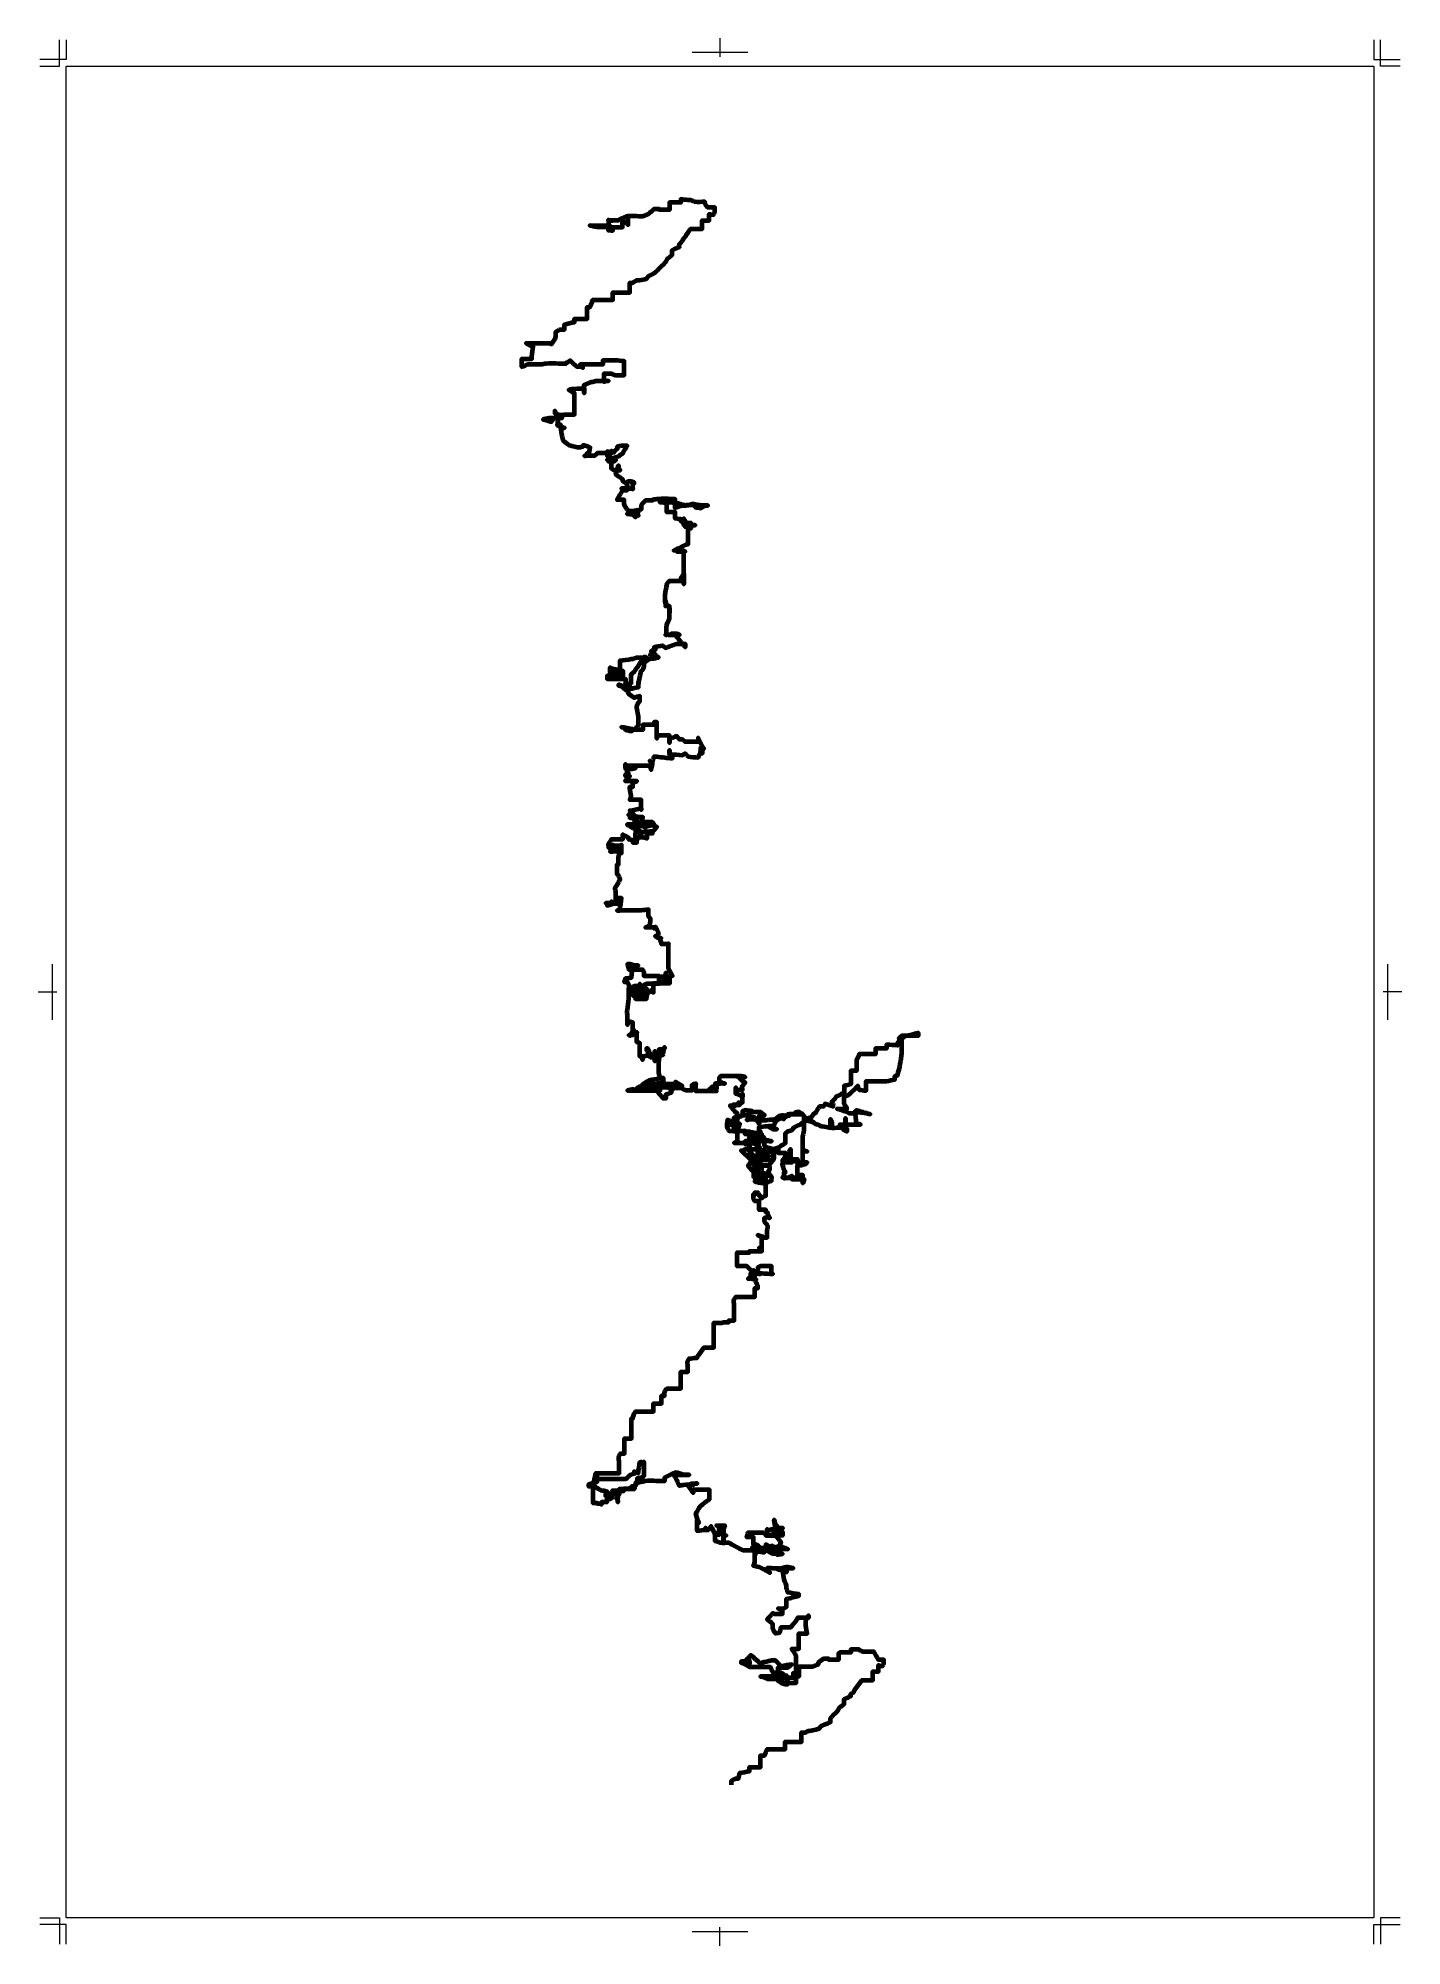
# Model space of a CAD drawing. Header units: inches. Extents: x -161 to 458, y -538 to 328.
import ezdxf

# ---------------------------------------------------------------- set-up
doc = ezdxf.new("R2010")
doc.units = ezdxf.units.IN
doc.header["$MEASUREMENT"] = 0
doc.layers.add('_U+30EC_U+30A4_U+30E4_U+30FC 1', color=7, linetype='Continuous')

# ---------------------------------------------------------------- blocks, each defined once
blk = doc.blocks.new('block 3')
at = {"layer": '_U+30EC_U+30A4_U+30E4_U+30FC 1', "color": 7, "lineweight": 9, "true_color": 0xffffff}
for points in [[(-160.5, -525.5), (-151.5, -525.5), (-151.5, -537.5)], [(-148.5, -537.5), (-148.5, -528.5), (-160.5, -528.5)]]:
    blk.add_lwpolyline(points, dxfattribs=at)
blk = doc.blocks.new('block 4')
at = {"layer": '_U+30EC_U+30A4_U+30E4_U+30FC 1', "color": 7, "lineweight": 9, "true_color": 0xffffff}
for points in [[(-160.5, 315.5), (-151.5, 315.5), (-151.5, 327.5)], [(-148.5, 327.5), (-148.5, 318.5), (-160.5, 318.5)]]:
    blk.add_lwpolyline(points, dxfattribs=at)
blk = doc.blocks.new('block 5')
at = {"layer": '_U+30EC_U+30A4_U+30E4_U+30FC 1', "color": 7, "lineweight": 9, "true_color": 0xffffff}
for points in [[(445.5, 327.5), (445.5, 318.5), (457.5, 318.5)], [(457.5, 315.5), (448.5, 315.5), (448.5, 327.5)]]:
    blk.add_lwpolyline(points, dxfattribs=at)
blk = doc.blocks.new('block 6')
at = {"layer": '_U+30EC_U+30A4_U+30E4_U+30FC 1', "color": 7, "lineweight": 9, "true_color": 0xffffff}
for points in [[(445.5, -537.5), (445.5, -528.5), (457.5, -528.5)], [(457.5, -525.5), (448.5, -525.5), (448.5, -537.5)]]:
    blk.add_lwpolyline(points, dxfattribs=at)
blk = doc.blocks.new('block 7')
at = {"layer": '_U+30EC_U+30A4_U+30E4_U+30FC 1', "color": 7, "lineweight": 9, "true_color": 0xffffff}
for points in [[(-154.85, -92.3), (-154.85, -117.7)], [(-161.2, -105), (-152.73, -105)]]:
    blk.add_lwpolyline(points, dxfattribs=at)
blk = doc.blocks.new('block 8')
at = {"layer": '_U+30EC_U+30A4_U+30E4_U+30FC 1', "color": 7, "lineweight": 9, "true_color": 0xffffff}
for points in [[(451.85, -117.7), (451.85, -92.3)], [(458.2, -105), (449.73, -105)]]:
    blk.add_lwpolyline(points, dxfattribs=at)
blk = doc.blocks.new('block 9')
at = {"layer": '_U+30EC_U+30A4_U+30E4_U+30FC 1', "color": 7, "lineweight": 9, "true_color": 0xffffff}
for points in [[(135.8, 321.85), (161.2, 321.85)], [(148.5, 328.2), (148.5, 319.73)]]:
    blk.add_lwpolyline(points, dxfattribs=at)
blk = doc.blocks.new('block 10')
at = {"layer": '_U+30EC_U+30A4_U+30E4_U+30FC 1', "color": 7, "lineweight": 9, "true_color": 0xffffff}
for points in [[(161.2, -531.85), (135.8, -531.85)], [(148.5, -538.2), (148.5, -529.73)]]:
    blk.add_lwpolyline(points, dxfattribs=at)
blk = doc.blocks.new('block 2')
at = {"layer": '_U+30EC_U+30A4_U+30E4_U+30FC 1'}
for name in ['block 4', 'block 9', 'block 5', 'block 7', 'block 8', 'block 3', 'block 6', 'block 10']:
    blk.add_blockref(name, (0, 0), dxfattribs=at)

msp = doc.modelspace()

# ---------------------------------------------------------------- linework, layer by layer
at = {"layer": '_U+30EC_U+30A4_U+30E4_U+30FC 1', "lineweight": 0}
msp.add_lwpolyline([(445.5, -525.5), (-148.5, -525.5), (-148.5, 315.5), (445.5, 315.5), (445.5, -525.5)], dxfattribs=at)
at = {"layer": '_U+30EC_U+30A4_U+30E4_U+30FC 1', "color": 250, "lineweight": 211, "true_color": 0x3e3a39}
msp.add_open_spline([(153.77, -465), (153.77, -464.4), (153.77, -463.8), (153.77, -463.21), (154.39, -462.85), (155.01, -462.49), (155.64, -462.13), (156.05, -462.13), (156.47, -462.13), (156.88, -462.13), (157.09, -461.29), (157.3, -460.45), (157.51, -459.62), (158.96, -459.38), (160.41, -459.14), (161.87, -458.9), (161.87, -458.3), (161.87, -457.7), (161.87, -457.1), (163.53, -457.1), (165.19, -457.1), (166.85, -457.1), (166.85, -455.31), (166.85, -453.51), (166.85, -451.72), (167.48, -451.72), (168.1, -451.72), (168.72, -451.72), (169.14, -450.76), (169.55, -449.8), (169.97, -448.84), (171.21, -448.84), (172.46, -448.84), (173.71, -448.84), (174.33, -448.84), (174.95, -448.84), (175.57, -448.84), (175.99, -448.84), (176.41, -448.84), (176.82, -448.84), (177.24, -448.84), (177.65, -448.84), (178.07, -448.84), (178.07, -448.36), (178.07, -447.89), (178.07, -447.41), (178.07, -446.81), (178.07, -446.21), (178.07, -445.61), (180.56, -445.61), (183.05, -445.61), (185.54, -445.61), (185.54, -444.18), (185.54, -442.74), (185.54, -441.3), (186.17, -441.3), (186.79, -441.3), (187.41, -441.3), (187.83, -441.06), (188.1, -440.69), (188.66, -440.59), (189.28, -440.47), (189.92, -440.37), (190.53, -440.23), (191.57, -439.99), (192.6, -439.75), (193.64, -439.51), (194.06, -439.03), (194.12, -438.37), (194.89, -438.07), (196.13, -437.59), (197.38, -437.11), (198.63, -436.64), (198.83, -435.8), (198.54, -434.86), (199.25, -434.12), (200.29, -433.05), (201.69, -432.06), (202.36, -430.89), (202.57, -430.53), (202.59, -430.12), (202.99, -429.81), (203.61, -429.34), (204.23, -428.86), (204.86, -428.38), (204.86, -427.66), (204.86, -426.94), (204.86, -426.22), (205.9, -425.74), (206.93, -425.27), (207.97, -424.79), (207.97, -424.43), (207.97, -424.07), (207.97, -423.71), (208.39, -423.47), (208.8, -423.23), (209.22, -422.99), (209.22, -422.87), (209.14, -422.74), (209.22, -422.63), (210.46, -420.96), (211.71, -419.28), (212.96, -417.61), (214.62, -417.61), (216.28, -417.61), (217.94, -417.61), (217.94, -416.29), (217.94, -414.97), (217.94, -413.66), (218.77, -413.66), (219.6, -413.66), (220.43, -413.66), (220.43, -412.7), (220.43, -411.74), (220.43, -410.78), (221.06, -410.9), (221.68, -411.02), (222.3, -411.14), (222.51, -410.66), (222.92, -410.2), (222.92, -409.71), (222.92, -409.23), (222.92, -408.75), (222.92, -408.27), (222.3, -408.27), (221.68, -408.27), (221.06, -408.27), (220.85, -408.27), (220.64, -408.27), (220.43, -408.27), (219.81, -407.07), (219.19, -405.88), (218.56, -404.68), (216.9, -404.68), (215.24, -404.68), (213.58, -404.68), (212.96, -404.44), (212.33, -404.2), (211.71, -403.96), (211.71, -403.84), (211.71, -403.72), (211.71, -403.6), (211.5, -403.6), (211.29, -403.6), (211.09, -403.6), (210.05, -403.6), (209.01, -403.6), (207.97, -403.6), (207.97, -404.08), (207.97, -404.56), (207.97, -405.04), (206.31, -405.04), (204.65, -405.04), (202.99, -405.04), (202.78, -405.16), (202.57, -405.28), (202.36, -405.4), (202.36, -406.36), (202.36, -407.31), (202.36, -408.27), (200.91, -408.27), (199.46, -408.27), (198, -408.27), (198, -408.15), (198, -408.03), (198, -407.91), (197.17, -407.91), (196.34, -407.91), (195.51, -407.91), (194.68, -408.51), (193.85, -409.11), (193.02, -409.71), (193.02, -409.95), (193.02, -410.19), (193.02, -410.43), (192.19, -410.78), (191.36, -411.14), (190.53, -411.5), (188.87, -411.5), (187.2, -411.5), (185.54, -411.5), (185.34, -411.5), (185.13, -411.5), (184.92, -411.5), (184.71, -411.5), (184.5, -411.5), (184.3, -411.5), (184.3, -412.94), (184.3, -414.37), (184.3, -415.81), (183.47, -415.33), (182.64, -414.85), (181.8, -414.37), (181.8, -415.09), (181.8, -415.81), (181.8, -416.53), (179.52, -416.53), (177.24, -416.53), (174.95, -416.53), (174.95, -417.01), (174.95, -417.49), (174.95, -417.97), (175.57, -417.97), (176.2, -417.97), (176.82, -417.97), (176.61, -417.97), (176.41, -417.97), (176.2, -417.97), (175.99, -417.25), (175.78, -416.53), (175.57, -415.81), (172.67, -415.81), (169.76, -415.81), (166.85, -415.81), (167.89, -416.17), (168.93, -416.53), (169.97, -416.89), (171.01, -416.89), (172.04, -416.89), (173.08, -416.89), (173.71, -416.89), (174.33, -416.89), (174.95, -416.89), (174.95, -415.21), (174.95, -413.54), (174.95, -411.86), (175.57, -411.86), (176.2, -411.86), (176.82, -411.86), (176.61, -411.86), (176.41, -411.86), (176.2, -411.86), (177.24, -411.86), (178.27, -411.86), (179.31, -411.86), (179.94, -411.38), (180.56, -410.9), (181.18, -410.43), (179.52, -410.66), (177.86, -410.9), (176.2, -411.14), (175.37, -410.31), (174.54, -409.47), (173.71, -408.63), (173.08, -408.63), (172.41, -408.49), (171.84, -408.63), (170.38, -408.99), (168.93, -409.35), (167.48, -409.71), (167.48, -409.83), (167.48, -409.95), (167.48, -410.07), (167.27, -410.07), (167.06, -410.07), (166.85, -410.07), (165.4, -408.75), (163.94, -407.43), (162.49, -406.12), (162.08, -406.6), (161.66, -407.07), (161.25, -407.55), (161.45, -408.15), (161.87, -408.74), (161.87, -409.35), (161.87, -409.59), (161.87, -409.83), (161.87, -410.07), (161.45, -409.71), (161.04, -409.35), (160.62, -408.99), (160.62, -408.63), (160.62, -408.27), (160.62, -407.91), (160.62, -408.27), (160.62, -408.63), (160.62, -408.99), (159.79, -408.99), (158.96, -408.99), (158.13, -408.99), (158.13, -409.23), (158.13, -409.47), (158.13, -409.71), (158.34, -409.71), (158.55, -409.71), (158.75, -409.71), (159.79, -410.31), (160.83, -410.9), (161.87, -411.5), (164.98, -411.5), (168.1, -411.5), (171.21, -411.5), (171.63, -412.34), (172.04, -413.18), (172.46, -414.02), (173.71, -414.02), (174.95, -414.02), (176.2, -414.02), (176.82, -414.49), (177.44, -414.97), (178.07, -415.45), (178.27, -415.45), (178.48, -415.45), (178.69, -415.45), (178.9, -415.81), (179.42, -416.16), (179.31, -416.53), (179.11, -417.25), (178.9, -417.97), (178.69, -418.68), (177.86, -418.68), (177.03, -418.68), (176.2, -418.68), (176.82, -418.92), (177.44, -419.16), (178.07, -419.4), (178.48, -419.4), (178.9, -419.4), (179.31, -419.4), (179.11, -419.16), (178.9, -418.92), (178.69, -418.68), (179.73, -418.68), (180.77, -418.68), (181.8, -418.68), (182.22, -418.68), (182.64, -418.68), (183.05, -418.68), (183.05, -416.65), (183.05, -414.61), (183.05, -412.58), (183.05, -411.86), (183.05, -411.14), (183.05, -410.43), (183.05, -409.59), (183.05, -408.75), (183.05, -407.91), (183.05, -407.43), (183.31, -406.93), (183.05, -406.48), (182.43, -405.4), (181.8, -404.32), (181.18, -403.24), (182.22, -403.24), (183.26, -403.24), (184.3, -403.24), (184.3, -403), (184.3, -402.77), (184.3, -402.53), (184.3, -400.49), (184.3, -398.46), (184.3, -396.42), (185.54, -396.42), (186.79, -396.42), (188.04, -396.42), (188.04, -394.03), (186.72, -391.51), (188.04, -389.24), (188.24, -388.88), (188.45, -388.52), (188.66, -388.16), (188.66, -388.52), (188.66, -388.88), (188.66, -389.24), (187, -389.24), (185.34, -389.24), (183.67, -389.24), (183.67, -389.36), (183.75, -389.49), (183.67, -389.6), (183.26, -390.2), (182.93, -390.82), (182.43, -391.4), (181.8, -392.11), (181.18, -392.83), (180.56, -393.55), (180.35, -393.55), (180.14, -393.55), (179.94, -393.55), (178.69, -393.55), (177.44, -393.55), (176.2, -393.55), (175.99, -394.39), (175.78, -395.23), (175.57, -396.06), (174.95, -396.18), (174.33, -396.3), (173.71, -396.42), (173.29, -395.58), (172.46, -394.78), (172.46, -393.91), (172.46, -393.31), (172.46, -392.71), (172.46, -392.11), (171.63, -391.4), (170.8, -390.68), (169.97, -389.96), (170.8, -389), (171.63, -388.04), (172.46, -387.09), (172.67, -387.21), (172.87, -387.33), (173.08, -387.45), (174.33, -387.45), (175.57, -387.45), (176.82, -387.45), (176.82, -386.97), (176.82, -386.49), (176.82, -386.01), (176.2, -385.65), (175.57, -385.29), (174.95, -384.93), (175.78, -384.93), (176.61, -384.93), (177.44, -384.93), (177.86, -384.69), (178.27, -384.45), (178.69, -384.21), (178.69, -383.02), (178.69, -381.82), (178.69, -380.62), (179.73, -380.38), (180.8, -380.19), (181.8, -379.91), (182.64, -379.67), (183.47, -379.43), (184.3, -379.19), (184.3, -378.95), (184.3, -378.71), (184.3, -378.47), (182.64, -378.23), (180.97, -377.99), (179.31, -377.75), (179.11, -376.79), (178.69, -375.84), (178.69, -374.88), (178.69, -374.76), (178.73, -374.64), (178.69, -374.52), (178.27, -373.32), (177.64, -372.15), (177.44, -370.93), (177.24, -369.61), (177.03, -368.3), (176.82, -366.98), (177.24, -366.98), (177.65, -366.98), (178.07, -366.98), (178.07, -366.86), (178.07, -366.74), (178.07, -366.62), (179.31, -366.62), (180.56, -366.62), (181.8, -366.62), (180.77, -366.5), (179.69, -366.07), (178.69, -366.26), (177.44, -366.5), (176.2, -366.74), (174.95, -366.98), (174.95, -367.1), (174.95, -367.22), (174.95, -367.34), (176.2, -367.46), (177.44, -367.58), (178.69, -367.7), (178.69, -367.94), (178.69, -368.18), (178.69, -368.42), (178.07, -367.94), (177.44, -367.46), (176.82, -366.98), (175.99, -366.98), (175.16, -366.98), (174.33, -366.98), (175.16, -366.98), (175.99, -366.98), (176.82, -366.98), (174.54, -366.86), (172.25, -366.74), (169.97, -366.62), (170.38, -367.34), (170.8, -368.06), (171.21, -368.78), (170.38, -368.3), (169.66, -367.75), (168.72, -367.34), (167.89, -366.98), (167.16, -366.53), (166.23, -366.26), (165.4, -366.02), (164.57, -365.78), (163.74, -365.54), (163.94, -364.83), (164.36, -364.12), (164.36, -363.39), (164.36, -361.47), (164.36, -359.56), (164.36, -357.64), (164.36, -358.72), (164.36, -359.8), (164.36, -360.88), (164.78, -360.16), (165.19, -359.44), (165.61, -358.72), (165.61, -358.84), (165.61, -358.96), (165.61, -359.08), (166.64, -359.2), (167.68, -359.32), (168.72, -359.44), (167.48, -358.24), (166.23, -357.05), (164.98, -355.85), (164.57, -355.85), (164.15, -355.85), (163.74, -355.85), (163.74, -354.77), (163.74, -353.7), (163.74, -352.62), (162.7, -352.62), (161.66, -352.62), (160.62, -352.62), (160.83, -351.9), (161.04, -351.18), (161.25, -350.46), (163.53, -350.46), (165.81, -350.46), (168.1, -350.46), (168.51, -350.82), (168.93, -351.18), (169.34, -351.54), (169.34, -351.66), (169.34, -351.78), (169.34, -351.9), (171.21, -351.9), (173.08, -351.9), (174.95, -351.9), (173.29, -351.78), (171.63, -351.66), (169.97, -351.54), (169.97, -350.82), (169.97, -350.1), (169.97, -349.39), (169.97, -349.27), (169.97, -349.15), (169.97, -349.03), (169.97, -349.15), (169.97, -349.27), (169.97, -349.39), (171.21, -349.15), (172.46, -348.91), (173.71, -348.67), (173.5, -347.35), (173.29, -346.04), (173.08, -344.72), (173.29, -345.56), (173.5, -346.39), (173.71, -347.23), (173.91, -347.23), (174.12, -347.23), (174.33, -347.23), (174.33, -347.83), (174.33, -348.43), (174.33, -349.03), (175.16, -349.39), (175.99, -349.75), (176.82, -350.1), (176.82, -350.7), (176.82, -351.3), (176.82, -351.9), (176.61, -351.9), (176.41, -351.9), (176.2, -351.9), (175.57, -351.9), (174.95, -351.9), (174.33, -351.9), (174.74, -351.18), (175.16, -350.46), (175.57, -349.75), (174.95, -349.75), (174.33, -349.75), (173.71, -349.75), (173.91, -349.27), (174.12, -348.79), (174.33, -348.31), (175.16, -348.31), (175.99, -348.31), (176.82, -348.31), (176.82, -348.43), (176.82, -348.55), (176.82, -348.67), (175.78, -348.67), (174.74, -348.67), (173.71, -348.67), (173.5, -348.67), (173.29, -348.67), (173.08, -348.67), (173.08, -349.51), (172.43, -350.43), (173.08, -351.18), (173.71, -351.9), (174.33, -352.62), (174.95, -353.34), (175.37, -353.82), (175.78, -354.29), (176.2, -354.77), (175.99, -355.37), (175.78, -355.97), (175.57, -356.57), (174.95, -356.81), (174.33, -357.05), (173.71, -357.29), (173.08, -357.05), (172.46, -356.81), (171.84, -356.57), (171.84, -356.69), (171.77, -356.81), (171.84, -356.93), (172.04, -357.29), (172.25, -357.64), (172.46, -358), (171.42, -357.29), (170.38, -356.57), (169.34, -355.85), (169.97, -356.21), (170.59, -356.57), (171.21, -356.93), (169.97, -357.17), (168.72, -357.41), (167.48, -357.64), (168.1, -358), (168.72, -358.36), (169.34, -358.72), (169.55, -358.72), (169.76, -358.72), (169.97, -358.72), (170.59, -359.08), (171.21, -359.44), (171.84, -359.8), (172.87, -359.8), (173.91, -359.8), (174.95, -359.8), (174.74, -360.04), (174.54, -360.28), (174.33, -360.52), (175.16, -360.4), (175.99, -360.28), (176.82, -360.16), (175.37, -360.16), (173.91, -360.16), (172.46, -360.16), (173.91, -359.08), (175.37, -358), (176.82, -356.93), (177.03, -357.05), (177.2, -357.19), (177.44, -357.29), (178.07, -357.53), (178.69, -357.76), (179.31, -358), (177.44, -358), (175.57, -358), (173.71, -358), (173.71, -358.12), (173.71, -358.24), (173.71, -358.36), (173.08, -358.36), (172.46, -358.36), (171.84, -358.36), (171.01, -358.36), (170.18, -358.36), (169.34, -358.36), (168.31, -358.36), (167.27, -358.36), (166.23, -358.36), (165.19, -358), (164.15, -357.64), (163.11, -357.29), (163.11, -357.76), (163.11, -358.24), (163.11, -358.72), (161.87, -358.72), (160.62, -358.72), (159.38, -358.72), (157.92, -358), (156.37, -357.35), (155.01, -356.57), (154.18, -356.09), (153.35, -355.61), (152.52, -355.13), (151.28, -355.13), (149.9, -355.45), (148.78, -355.13), (147.95, -354.89), (147.12, -354.65), (146.29, -354.41), (146.29, -353.22), (146.29, -352.02), (146.29, -350.82), (146.92, -350.82), (147.54, -350.82), (148.16, -350.82), (148.16, -349.87), (148.16, -348.91), (148.16, -347.95), (147.75, -347.71), (147.33, -347.47), (146.92, -347.23), (148.16, -347.23), (149.41, -347.23), (150.65, -347.23), (150.45, -347.95), (150.03, -348.66), (150.03, -349.39), (150.03, -349.99), (150.03, -350.58), (150.03, -351.18), (150.45, -351.42), (150.86, -351.66), (151.28, -351.9), (150.86, -351.9), (150.45, -351.9), (150.03, -351.9), (150.03, -352.86), (150.03, -353.82), (150.03, -354.77), (150.03, -353.22), (150.03, -351.66), (150.03, -350.1), (149.41, -350.22), (148.78, -350.34), (148.16, -350.46), (148.16, -350.82), (148.16, -351.18), (148.16, -351.54), (147.54, -351.54), (146.92, -351.54), (146.29, -351.54), (145.67, -350.22), (145.05, -348.91), (144.42, -347.59), (144.01, -348.19), (143.59, -348.79), (143.18, -349.39), (142.97, -349.39), (142.76, -349.39), (142.55, -349.39), (142.35, -349.03), (142.14, -348.67), (141.93, -348.31), (141.93, -348.67), (141.93, -349.03), (141.93, -349.39), (140.69, -349.51), (139.44, -349.63), (138.19, -349.75), (138.19, -348.07), (138.19, -346.39), (138.19, -344.72), (138.19, -345.2), (138.19, -345.68), (138.19, -346.16), (138.4, -346.16), (138.61, -346.16), (138.82, -346.16), (138.4, -344.72), (137.99, -343.28), (137.57, -341.85), (138.61, -340.41), (138.96, -338.73), (140.69, -337.54), (141.72, -336.82), (142.76, -336.1), (143.8, -335.38), (143.8, -333.95), (143.8, -332.51), (143.8, -331.08), (143.18, -331.08), (142.55, -331.08), (141.93, -331.08), (141.31, -331.08), (140.69, -331.08), (140.06, -331.08), (138.82, -331.08), (137.57, -331.08), (136.32, -331.08), (136.32, -331.55), (136.32, -332.03), (136.32, -332.51), (135.49, -331.31), (134.66, -330.12), (133.83, -328.92), (134.46, -328.68), (135.08, -328.44), (135.7, -328.2), (136.53, -328.2), (137.36, -328.2), (138.19, -328.2), (137.36, -328.32), (136.53, -328.44), (135.7, -328.56), (135.91, -328.68), (136.12, -328.8), (136.32, -328.92), (134.87, -328.92), (133.34, -328.66), (131.96, -328.92), (131.34, -329.04), (130.72, -329.16), (130.09, -329.28), (129.26, -327.6), (128.43, -325.93), (127.6, -324.25), (129.89, -324.25), (132.17, -324.25), (134.46, -324.25), (133.62, -324.25), (132.71, -324.47), (131.96, -324.25), (130.72, -323.89), (129.47, -323.54), (128.22, -323.18), (127.81, -323.42), (127.45, -323.69), (126.98, -323.89), (126.15, -324.25), (125.22, -324.55), (124.49, -324.97), (124.07, -325.21), (123.66, -325.45), (123.24, -325.69), (123.24, -326.17), (123.24, -326.65), (123.24, -327.13), (121.99, -327.13), (120.75, -327.13), (119.5, -327.13), (117.84, -327.13), (116.05, -326.75), (114.52, -327.13), (113.06, -327.48), (111.61, -327.84), (110.16, -328.2), (109.95, -329.04), (109.74, -329.88), (109.53, -330.72), (107.25, -330.72), (104.97, -330.72), (102.68, -330.72), (102.68, -331.19), (102.68, -331.67), (102.68, -332.15), (102.68, -332.51), (102.68, -332.87), (102.68, -333.23), (101.85, -333.23), (101.02, -333.23), (100.19, -333.23), (99.57, -333.83), (98.94, -334.43), (98.32, -335.02), (98.32, -335.14), (98.32, -335.26), (98.32, -335.38), (98.74, -335.14), (99.15, -334.91), (99.57, -334.67), (98.74, -333.71), (97.9, -332.75), (97.07, -331.79), (96.24, -331.67), (95.41, -331.55), (94.58, -331.43), (94.17, -331.19), (93.75, -330.96), (93.34, -330.72), (92.5, -330.24), (91.67, -329.76), (90.84, -329.28), (91.26, -327.37), (91.67, -325.45), (92.09, -323.54), (92.3, -324.25), (92.5, -324.97), (92.71, -325.69), (92.92, -325.81), (93.13, -325.93), (93.34, -326.05), (95.41, -326.05), (97.49, -326.05), (99.57, -326.05), (101.64, -326.05), (103.72, -326.05), (105.8, -326.05), (106.42, -325.45), (107.04, -324.85), (107.67, -324.25), (108.5, -324.01), (109.33, -323.77), (110.16, -323.54), (109.95, -323.3), (109.74, -323.06), (109.53, -322.82), (110.16, -322.94), (110.78, -323.06), (111.4, -323.18), (111.4, -323.3), (111.4, -323.42), (111.4, -323.54), (111.61, -321.86), (111.82, -320.18), (112.03, -318.51), (112.03, -318.51), (112.73, -318.42), (112.73, -318.42), (113.14, -318.66), (113.56, -318.9), (113.97, -319.14), (113.97, -318.9), (113.97, -318.66), (113.97, -318.42), (113.97, -318.9), (113.97, -319.38), (113.97, -319.85), (113.97, -320.33), (113.97, -320.81), (113.97, -321.29), (113.97, -321.41), (113.97, -321.53), (113.97, -321.65), (113.97, -321.89), (113.97, -322.13), (113.97, -322.37), (113.97, -322.61), (113.97, -322.85), (113.97, -323.09), (113.97, -323.57), (113.97, -324.04), (113.97, -324.52), (113.97, -324.64), (113.97, -324.76), (113.97, -324.88), (113.77, -325), (113.56, -325.12), (113.35, -325.24), (113.35, -325.36), (113.35, -325.48), (113.35, -325.6), (113.14, -325.6), (112.92, -325.56), (112.73, -325.6), (112.1, -325.72), (111.48, -325.84), (110.86, -325.96), (110.86, -326.44), (110.86, -326.92), (110.86, -327.39), (110.65, -327.51), (110.44, -327.63), (110.24, -327.75), (110.24, -328.11), (110.24, -328.47), (110.24, -328.83), (110.24, -328.95), (110.24, -329.07), (110.24, -329.19), (109.82, -329.31), (109.45, -329.55), (108.99, -329.55), (108.78, -329.55), (108.57, -329.55), (108.37, -329.55), (108.37, -329.67), (108.37, -329.79), (108.37, -329.91), (108.37, -330.03), (108.37, -330.15), (108.37, -330.27), (107.74, -330.39), (107.15, -330.63), (106.5, -330.63), (105.87, -330.63), (105.25, -330.63), (104.63, -330.63), (104.63, -330.99), (104.63, -331.34), (104.63, -331.7), (104, -331.7), (103.38, -331.7), (102.76, -331.7), (102.76, -331.82), (102.76, -331.94), (102.76, -332.06), (102.55, -332.06), (102.34, -332.06), (102.14, -332.06), (102.14, -332.18), (102.14, -332.3), (102.14, -332.42), (102.14, -332.54), (102.14, -332.66), (102.14, -332.78), (102.14, -333.14), (102.14, -333.5), (102.14, -333.86), (102.14, -334.22), (102.14, -334.58), (102.14, -334.94), (101.93, -334.94), (101.72, -334.94), (101.51, -334.94), (101.72, -335.41), (102.14, -335.88), (102.14, -336.37), (102.14, -336.49), (102.14, -336.61), (102.14, -336.73), (102.14, -336.61), (102.14, -336.49), (102.14, -336.37), (102.14, -335.65), (102.14, -334.94), (102.14, -334.22), (102.14, -333.86), (102.14, -333.5), (102.14, -333.14), (101.93, -333.14), (101.72, -333.14), (101.51, -333.14), (100.89, -332.66), (100.27, -332.18), (99.64, -331.7), (99.64, -331.58), (99.64, -331.46), (99.64, -331.34), (101.31, -331.34), (102.97, -331.34), (104.63, -331.34), (103.8, -331.34), (102.97, -331.34), (102.14, -331.34), (102.14, -331.46), (102.14, -331.58), (102.14, -331.7), (102.55, -331.7), (102.97, -331.7), (103.38, -331.7), (103.38, -331.82), (103.38, -331.94), (103.38, -332.06), (102.14, -332.06), (100.89, -332.06), (99.64, -332.06), (99.64, -332.3), (99.64, -332.54), (99.64, -332.78), (99.44, -332.78), (99.23, -332.78), (99.02, -332.78), (99.02, -332.9), (99.02, -333.02), (99.02, -333.14), (98.81, -333.14), (98.61, -333.14), (98.4, -333.14), (97.77, -333.14), (97.15, -333.14), (96.53, -333.14), (96.53, -333.38), (96.53, -333.62), (96.53, -333.86), (96.74, -333.86), (96.94, -333.86), (97.15, -333.86), (97.15, -334.34), (97.15, -334.82), (97.15, -335.29), (97.15, -335.41), (97.15, -335.53), (97.15, -335.65), (97.15, -335.89), (97.15, -336.13), (97.15, -336.37), (97.15, -336.49), (97.15, -336.61), (97.15, -336.73), (96.32, -336.73), (95.49, -336.73), (94.66, -336.73), (94.66, -337.09), (94.66, -337.45), (94.66, -337.81), (94.45, -337.69), (94.24, -337.57), (94.04, -337.45), (93.83, -337.45), (93.62, -337.45), (93.41, -337.45), (93.21, -337.45), (93, -337.45), (92.79, -337.45), (92.79, -337.33), (92.79, -337.21), (92.79, -337.09), (92.79, -337.09), (92.09, -337.18), (92.09, -337.18), (91.88, -337.18), (91.67, -337.18), (91.47, -337.18), (91.26, -337.18), (91.05, -337.18), (90.84, -337.18), (90.84, -335.74), (90.84, -334.31), (90.84, -332.87), (90.84, -332.27), (90.84, -331.67), (90.84, -331.08), (90.84, -330.6), (90.84, -330.12), (90.84, -329.64), (90.22, -329.64), (89.6, -329.64), (88.97, -329.64), (88.97, -329.28), (88.97, -328.92), (88.97, -328.56), (89.6, -328.32), (90.22, -328.08), (90.84, -327.84), (91.05, -327.84), (91.26, -327.84), (91.47, -327.84), (91.67, -327.84), (91.88, -327.84), (92.09, -327.84), (92.09, -327.72), (92.09, -327.6), (92.09, -327.48), (92.3, -327.48), (92.5, -327.48), (92.71, -327.48), (92.71, -327.37), (92.71, -327.25), (92.71, -327.13), (92.71, -326.65), (92.71, -326.17), (92.71, -325.69), (92.71, -325.57), (92.71, -325.45), (92.71, -325.33), (92.71, -324.97), (92.71, -324.61), (92.71, -324.25), (92.71, -324.01), (92.71, -323.77), (92.71, -323.54), (92.92, -323.54), (93.13, -323.54), (93.34, -323.54), (93.54, -323.54), (93.75, -323.54), (93.96, -323.54), (94.79, -323.54), (95.62, -323.54), (96.45, -323.54), (97.07, -323.54), (97.7, -323.54), (98.32, -323.54), (99.77, -323.54), (101.23, -323.54), (102.68, -323.54), (102.68, -323.42), (102.68, -323.3), (102.68, -323.18), (102.68, -323.06), (102.68, -322.94), (102.68, -322.82), (102.68, -322.7), (102.68, -322.58), (102.68, -322.46), (102.68, -322.1), (102.68, -321.74), (102.68, -321.38), (102.68, -320.9), (102.68, -320.42), (102.68, -319.94), (102.68, -319.82), (102.68, -319.71), (102.68, -319.59), (102.68, -319.11), (102.68, -318.63), (102.68, -318.15), (102.68, -317.31), (102.22, -316.43), (102.68, -315.64), (102.89, -315.28), (103.1, -314.92), (103.3, -314.56), (103.72, -314.56), (104.13, -314.56), (104.55, -314.56), (104.76, -314.56), (104.97, -314.56), (105.17, -314.56), (105.17, -313.96), (105.17, -313.36), (105.17, -312.76), (105.17, -312.05), (105.17, -311.33), (105.17, -310.61), (105.17, -310.49), (105.17, -310.37), (105.17, -310.25), (105.17, -310.13), (105.17, -310.01), (105.17, -309.89), (105.17, -309.29), (105.17, -308.69), (105.17, -308.1), (105.17, -307.98), (105.17, -307.86), (105.17, -307.74), (105.38, -307.74), (105.59, -307.74), (105.8, -307.74), (106.63, -307.74), (107.46, -307.74), (108.29, -307.74), (108.29, -307.02), (108.29, -306.3), (108.29, -305.58), (108.29, -304.39), (108.29, -303.19), (108.29, -301.99), (108.29, -300.92), (108.29, -299.84), (108.29, -298.76), (108.5, -298.76), (108.7, -298.76), (108.91, -298.76), (108.91, -298.64), (108.87, -298.52), (108.91, -298.4), (109.12, -297.8), (109.2, -297.19), (109.53, -296.61), (109.74, -296.25), (109.95, -295.89), (110.16, -295.53), (110.78, -295.53), (111.4, -295.53), (112.03, -295.53), (113.27, -295.53), (114.52, -295.53), (115.76, -295.53), (116.6, -295.53), (117.43, -295.53), (118.26, -295.53), (118.26, -294.93), (118.26, -294.33), (118.26, -293.73), (118.26, -293.26), (118.26, -292.78), (118.26, -292.3), (118.26, -292.18), (118.26, -292.06), (118.26, -291.94), (118.46, -291.94), (118.67, -291.94), (118.88, -291.94), (119.5, -291.94), (120.13, -291.94), (120.75, -291.94), (120.96, -291.94), (121.16, -291.94), (121.37, -291.94), (121.58, -291.94), (121.79, -291.94), (121.99, -291.94), (121.99, -291.82), (121.99, -291.7), (121.99, -291.58), (121.99, -290.5), (121.99, -289.43), (121.99, -288.35), (122.41, -288.35), (122.83, -288.35), (123.24, -288.35), (123.24, -288.23), (123.24, -288.11), (123.24, -287.99), (123.24, -287.63), (123.09, -287.26), (123.24, -286.91), (123.45, -286.43), (123.66, -285.95), (123.86, -285.48), (124.07, -285.36), (124.28, -285.24), (124.49, -285.12), (125.11, -285.12), (125.73, -285.12), (126.36, -285.12), (127.6, -285.12), (128.85, -285.12), (130.09, -285.12), (130.3, -285.12), (130.51, -285.12), (130.72, -285.12), (130.72, -284.4), (130.72, -283.68), (130.72, -282.96), (130.72, -281.53), (130.72, -280.09), (130.72, -278.65), (130.72, -278.29), (130.72, -277.94), (130.72, -277.58), (130.92, -277.58), (131.13, -277.58), (131.34, -277.58), (132.17, -277.58), (133, -277.58), (133.83, -277.58), (133.83, -277.22), (133.83, -276.86), (133.83, -276.5), (133.83, -275.9), (133.83, -275.3), (133.83, -274.7), (133.83, -273.99), (133.44, -273.23), (133.83, -272.55), (134.04, -272.19), (134.25, -271.83), (134.46, -271.47), (135.49, -271.35), (136.53, -271.23), (137.57, -271.11), (137.78, -271.11), (137.99, -271.11), (138.19, -271.11), (138.19, -270.99), (138.11, -270.87), (138.19, -270.75), (139.23, -269.32), (140.27, -267.88), (141.31, -266.45), (142.76, -266.45), (144.22, -266.45), (145.67, -266.45), (145.67, -266.33), (145.67, -266.21), (145.67, -266.09), (145.67, -265.37), (145.67, -264.65), (145.67, -263.93), (145.67, -263.21), (145.67, -262.5), (145.67, -261.78), (145.67, -261.06), (145.67, -260.34), (145.67, -259.62), (145.67, -258.55), (145.67, -257.47), (145.67, -256.39), (145.67, -256.03), (145.67, -255.67), (145.67, -255.32), (145.88, -255.32), (146.08, -255.32), (146.29, -255.32), (146.5, -255.32), (146.71, -255.32), (146.92, -255.32), (147.75, -255.32), (148.58, -255.32), (149.41, -255.32), (149.62, -255.2), (149.82, -255.08), (150.03, -254.96), (150.24, -254.96), (150.45, -254.96), (150.65, -254.96), (150.86, -254.96), (151.07, -254.96), (151.28, -254.96), (151.69, -254.96), (152.11, -254.96), (152.52, -254.96), (152.52, -254.72), (152.52, -254.48), (152.52, -254.24), (153.35, -254.24), (154.18, -254.24), (155.01, -254.24), (155.01, -253.76), (155.01, -253.28), (155.01, -252.8), (155.01, -251.37), (155.01, -249.93), (155.01, -248.49), (155.01, -248.13), (155.01, -247.78), (155.01, -247.42), (155.01, -246.46), (154.49, -245.45), (155.01, -244.54), (155.22, -244.19), (155.43, -243.83), (155.64, -243.47), (156.26, -243.47), (156.88, -243.47), (157.51, -243.47), (157.92, -243.47), (158.34, -243.47), (158.75, -243.47), (160.62, -243.47), (162.49, -243.47), (164.36, -243.47), (164.36, -242.51), (164.36, -241.55), (164.36, -240.59), (164.36, -240.24), (164.36, -239.88), (164.36, -239.52), (164.78, -239.52), (165.19, -239.52), (165.61, -239.52), (165.61, -239.16), (165.76, -238.79), (165.61, -238.44), (165.19, -237.48), (164.78, -236.53), (164.36, -235.57), (164.57, -235.57), (164.78, -235.57), (164.98, -235.57), (163.74, -235.45), (162.49, -235.33), (161.25, -235.21), (161.66, -234.85), (162.08, -234.49), (162.49, -234.13), (162.49, -233.65), (162.49, -233.17), (162.49, -232.7), (162.7, -232.7), (162.91, -232.7), (163.11, -232.7), (163.11, -232.82), (163.11, -232.93), (163.11, -233.05), (163.11, -232.82), (163.11, -232.58), (163.11, -232.34), (164.57, -232.46), (166.02, -232.59), (167.48, -232.7), (169.14, -232.82), (170.8, -232.93), (172.46, -233.05), (172.25, -233.05), (172.04, -233.05), (171.84, -233.05), (171.84, -232.58), (171.84, -232.1), (171.84, -231.62), (171.84, -230.9), (171.84, -230.18), (171.84, -229.46), (171.21, -229.46), (170.59, -229.46), (169.97, -229.46), (169.34, -229.46), (168.72, -229.46), (168.1, -229.46), (167.68, -229.46), (167.27, -229.46), (166.85, -229.46), (166.44, -229.7), (166.02, -229.94), (165.61, -230.18), (165.61, -230.54), (165.88, -230.94), (165.61, -231.26), (165.19, -231.74), (164.78, -232.22), (164.36, -232.7), (165.19, -232.82), (166.02, -232.93), (166.85, -233.05), (166.02, -233.05), (165.19, -233.05), (164.36, -233.05), (164.36, -232.93), (164.36, -232.82), (164.36, -232.7), (164.36, -232.93), (164.36, -233.17), (164.36, -233.41), (164.36, -233.65), (164.36, -233.89), (164.36, -234.13), (164.15, -233.17), (163.94, -232.22), (163.74, -231.26), (163.53, -231.5), (163.32, -231.74), (163.11, -231.98), (162.28, -231.14), (161.45, -230.3), (160.62, -229.46), (159.17, -229.46), (157.71, -229.46), (156.26, -229.46), (156.26, -227.43), (156.26, -225.39), (156.26, -223.36), (157.71, -223.36), (159.17, -223.36), (160.62, -223.36), (161.04, -223.36), (161.45, -223.36), (161.87, -223.36), (161.87, -223.12), (161.87, -222.88), (161.87, -222.64), (163.74, -222.64), (165.61, -222.64), (167.48, -222.64), (167.06, -222.16), (166.64, -221.68), (166.23, -221.21), (166.44, -221.21), (166.64, -221.21), (166.85, -221.21), (167.06, -221.57), (167.27, -221.92), (167.48, -222.28), (167.48, -221.57), (167.48, -220.85), (167.48, -220.13), (167.48, -218.81), (167.48, -217.5), (167.48, -216.18), (167.68, -216.18), (167.89, -216.18), (168.1, -216.18), (167.27, -215.94), (166.44, -215.7), (165.61, -215.46), (166.44, -215.82), (167.27, -216.18), (168.1, -216.54), (168.72, -216.54), (169.34, -216.54), (169.97, -216.54), (169.97, -215.46), (169.97, -214.38), (169.97, -213.31), (169.97, -212.47), (170.51, -211.57), (169.97, -210.79), (169.55, -210.2), (168.72, -209.64), (168.72, -209), (168.72, -208.52), (168.72, -208.04), (168.72, -207.56), (169.34, -207.32), (169.97, -207.08), (170.59, -206.84), (170.59, -207.08), (170.59, -207.32), (170.59, -207.56), (170.8, -207.56), (171.01, -207.56), (171.21, -207.56), (170.8, -206.72), (170.38, -205.89), (169.97, -205.05), (169.76, -205.05), (169.55, -205.05), (169.34, -205.05), (169.34, -204.69), (169.34, -204.33), (169.34, -203.97), (168.51, -203.97), (167.68, -203.97), (166.85, -203.97), (166.64, -203.97), (166.44, -203.97), (166.23, -203.97), (166.23, -203.49), (166.23, -203.01), (166.23, -202.54), (166.23, -201.7), (166.23, -200.86), (166.23, -200.02), (165.61, -200.02), (164.98, -200.02), (164.36, -200.02), (164.15, -199.66), (163.74, -199.32), (163.74, -198.94), (163.74, -198.23), (163.74, -197.51), (163.74, -196.79), (163.94, -196.79), (164.15, -196.79), (164.36, -196.79), (164.36, -196.91), (164.36, -197.03), (164.36, -197.15), (164.36, -197.03), (164.36, -196.91), (164.36, -196.79), (164.36, -196.55), (164.36, -196.31), (164.36, -196.07), (164.78, -196.07), (165.19, -196.07), (165.61, -196.07), (165.81, -196.55), (166.02, -197.03), (166.23, -197.51), (166.44, -197.51), (166.64, -197.51), (166.85, -197.51), (166.85, -197.63), (166.85, -197.75), (166.85, -197.87), (166.85, -197.99), (166.85, -198.11), (166.85, -198.23), (167.06, -198.35), (167.27, -198.47), (167.48, -198.59), (167.89, -198.23), (168.31, -197.87), (168.72, -197.51), (168.93, -197.51), (169.14, -197.51), (169.34, -197.51), (169.34, -196.31), (169.34, -195.12), (169.34, -193.92), (169.34, -193.2), (169.34, -192.48), (169.34, -191.76), (170.18, -191.4), (171.01, -191.05), (171.84, -190.69), (171.84, -190.09), (172.16, -189.46), (171.84, -188.89), (171.63, -188.53), (171.42, -188.17), (171.21, -187.81), (170.59, -187.81), (169.97, -187.81), (169.34, -187.81), (169.97, -186.98), (171.21, -186.21), (171.21, -185.3), (171.21, -184.58), (170.78, -183.82), (171.21, -183.15), (171.84, -182.19), (173.08, -181.3), (173.08, -180.27), (173.08, -180.15), (173.08, -180.03), (173.08, -179.92), (173.08, -178.72), (173.08, -177.52), (173.08, -176.32), (173.71, -176.09), (174.33, -175.85), (174.95, -175.61), (174.95, -176.44), (174.95, -177.28), (174.95, -178.12), (175.99, -178.12), (177.03, -178.12), (178.07, -178.12), (178.07, -179.2), (178.07, -180.27), (178.07, -181.35), (178.9, -181.23), (179.7, -180.99), (180.56, -180.99), (181.6, -180.99), (182.64, -180.99), (183.67, -180.99), (183.67, -181.11), (183.67, -181.23), (183.67, -181.35), (183.67, -181.83), (183.67, -182.31), (183.67, -182.79), (183.67, -183.03), (183.67, -183.27), (183.67, -183.51), (183.88, -183.51), (184.09, -183.51), (184.3, -183.51), (184.3, -183.39), (184.3, -183.27), (184.3, -183.15), (185.34, -183.15), (186.37, -183.15), (187.41, -183.15), (187.62, -182.91), (187.83, -182.67), (188.04, -182.43), (186.79, -182.43), (185.45, -182.7), (184.3, -182.43), (183.26, -182.19), (182.3, -181.71), (181.18, -181.71), (179.73, -181.71), (178.27, -181.71), (176.82, -181.71), (177.44, -180.87), (177.98, -180.01), (178.69, -179.2), (179.11, -178.72), (179.71, -178.28), (179.94, -177.76), (180.14, -177.28), (180.35, -176.8), (180.56, -176.32), (180.56, -177.04), (180.56, -177.76), (180.56, -178.48), (180.56, -179.32), (180.56, -180.15), (180.56, -180.99), (179.94, -181.11), (179.31, -181.23), (178.69, -181.35), (178.27, -181.23), (177.86, -181.11), (177.44, -180.99), (178.69, -181.47), (179.94, -181.95), (181.18, -182.43), (179.73, -182.43), (178.27, -182.43), (176.82, -182.43), (176.82, -182.91), (176.64, -183.4), (176.82, -183.86), (177.24, -184.94), (177.65, -186.02), (178.07, -187.1), (177.86, -187.1), (177.65, -187.1), (177.44, -187.1), (177.44, -187.46), (177.64, -187.83), (177.44, -188.17), (177.24, -188.53), (177.03, -188.89), (176.82, -189.25), (177.44, -189.25), (178.07, -189.25), (178.69, -189.25), (179.94, -189.25), (181.18, -189.25), (182.43, -189.25), (182.43, -189.37), (182.43, -189.49), (182.43, -189.61), (180.77, -189.61), (179.11, -189.61), (177.44, -189.61), (178.07, -189.49), (178.77, -189.46), (179.31, -189.25), (179.94, -189.01), (180.56, -188.77), (181.18, -188.53), (181.18, -189.01), (181.18, -189.49), (181.18, -189.97), (182.22, -189.97), (183.26, -189.97), (184.3, -189.97), (185.13, -189.97), (185.96, -189.97), (186.79, -189.97), (186.58, -190.57), (186.37, -191.17), (186.17, -191.76), (186.17, -191.4), (186.17, -191.05), (186.17, -190.69), (186.17, -189.85), (186.17, -189.01), (186.17, -188.17), (185.34, -188.17), (184.5, -188.17), (183.67, -188.17), (183.67, -186.74), (183.67, -185.3), (183.67, -183.86), (184.5, -183.75), (185.34, -183.63), (186.17, -183.51), (186.17, -181.23), (186.17, -178.96), (186.17, -176.68), (186.79, -176.92), (187.41, -177.16), (188.04, -177.4), (187.62, -177.4), (187.2, -177.4), (186.79, -177.4), (186.58, -177.4), (186.37, -177.4), (186.17, -177.4), (186.17, -176.21), (186.17, -175.01), (186.17, -173.81), (186.17, -172.61), (185.94, -171.41), (186.17, -170.22), (186.37, -169.14), (186.79, -168.07), (186.79, -166.99), (186.79, -165.07), (186.79, -163.16), (186.79, -161.24), (186.79, -161.48), (186.79, -161.72), (186.79, -161.96), (187.2, -162.32), (187.62, -162.68), (188.04, -163.04), (188.66, -163.04), (189.28, -163.04), (189.9, -163.04), (189.28, -163.04), (188.66, -163.04), (188.04, -163.04), (188.04, -163.16), (188.04, -163.28), (188.04, -163.4), (188.66, -163.52), (189.44, -163.49), (189.9, -163.76), (190.11, -163.88), (190.32, -164), (190.53, -164.12), (190.73, -164.12), (190.94, -164.12), (191.15, -164.12), (191.15, -164.24), (191.15, -164.36), (191.15, -164.48), (192.19, -164.95), (193.23, -165.43), (194.27, -165.91), (194.47, -165.91), (194.68, -165.91), (194.89, -165.91), (196.13, -166.15), (197.38, -166.39), (198.63, -166.63), (198.63, -165.31), (198.63, -164), (198.63, -162.68), (198.83, -163.16), (199.25, -163.62), (199.25, -164.12), (199.25, -164.6), (199.25, -165.07), (199.25, -165.55), (199.25, -165.91), (199.25, -166.27), (199.25, -166.63), (199.66, -166.63), (200.08, -166.63), (200.5, -166.63), (201.95, -166.63), (203.56, -166.26), (204.86, -166.63), (205.27, -166.75), (205.69, -166.87), (206.1, -166.99), (206.1, -167.47), (206.1, -167.95), (206.1, -168.43), (205.69, -168.19), (205.09, -168.02), (204.86, -167.71), (204.23, -166.87), (203.61, -166.03), (202.99, -165.19), (203.82, -165.19), (204.65, -165.19), (205.48, -165.19), (205.48, -165.31), (205.48, -165.43), (205.48, -165.55), (205.48, -165.43), (205.48, -165.31), (205.48, -165.19), (205.48, -164.72), (205.48, -164.24), (205.48, -163.76), (205.48, -163.28), (205.48, -162.8), (205.48, -162.32), (205.48, -163.28), (205.48, -164.24), (205.48, -165.19), (207.76, -165.19), (210.05, -165.19), (212.33, -165.19), (211.71, -165.07), (211.09, -164.95), (210.46, -164.84), (210.26, -162.92), (210.05, -161.01), (209.84, -159.09), (211.09, -159.33), (212.27, -159.81), (213.58, -159.81), (213.79, -159.81), (214.02, -159.75), (214.2, -159.81), (215.03, -160.05), (215.86, -160.29), (216.69, -160.53), (214.62, -159.93), (212.54, -159.33), (210.46, -158.73), (210.46, -159.21), (210.46, -159.69), (210.46, -160.17), (209.43, -160.17), (208.39, -160.17), (207.35, -160.17), (206.52, -159.81), (205.75, -159.4), (204.86, -159.09), (203.82, -158.73), (202.78, -158.37), (201.74, -158.01), (203.2, -158.01), (204.65, -158.01), (206.1, -158.01), (206.1, -157.89), (206.17, -157.77), (206.1, -157.65), (205.69, -156.94), (204.86, -156.26), (204.86, -155.5), (204.86, -154.54), (204.86, -153.58), (204.86, -152.63), (205.9, -152.03), (207.26, -151.57), (207.97, -150.83), (209.01, -149.76), (210.05, -148.68), (211.09, -147.6), (211.09, -147.84), (210.96, -148.09), (211.09, -148.32), (211.29, -148.68), (211.5, -149.04), (211.71, -149.4), (212.75, -149.52), (213.79, -149.64), (214.83, -149.76), (214.83, -148.32), (214.83, -146.88), (214.83, -145.45), (216.69, -145.45), (218.56, -145.45), (220.43, -145.45), (221.68, -145.45), (222.92, -145.45), (224.17, -145.45), (225.42, -145.21), (226.66, -144.97), (227.91, -144.73), (227.91, -144.25), (227.91, -143.77), (227.91, -143.29), (228.12, -143.17), (228.32, -143.05), (228.53, -142.93), (228.74, -142.93), (228.95, -142.93), (229.15, -142.93), (229.57, -141.14), (230.16, -139.35), (230.4, -137.55), (230.61, -135.99), (231.02, -134.44), (231.02, -132.88), (231.02, -132.28), (231.02, -131.68), (231.02, -131.08), (231.02, -130.01), (231.02, -128.93), (231.02, -127.85), (231.02, -127.37), (231.02, -126.9), (231.02, -126.42), (231.65, -125.94), (231.94, -125.22), (232.89, -124.98), (234.76, -124.5), (236.63, -124.02), (238.5, -123.54), (238.5, -123.66), (238.5, -123.78), (238.5, -123.9), (238.5, -124.26), (238.5, -124.62), (238.5, -124.98), (237.67, -124.98), (236.84, -124.98), (236.01, -124.98), (235.59, -124.98), (235.18, -124.98), (234.76, -124.98), (233.72, -124.98), (232.69, -124.98), (231.65, -124.98), (231.44, -124.98), (231.23, -124.98), (231.02, -124.98), (230.61, -125.34), (230.19, -125.7), (229.78, -126.06), (229.78, -126.54), (230.15, -127.07), (229.78, -127.49), (229.57, -127.73), (229.15, -127.94), (229.15, -128.21), (229.15, -128.45), (229.15, -128.69), (229.15, -128.93), (229.15, -129.05), (229.15, -129.17), (229.15, -129.29), (227.49, -129.17), (225.83, -129.05), (224.17, -128.93), (224.17, -129.53), (224.17, -130.13), (224.17, -130.73), (223.96, -130.73), (223.76, -130.73), (223.55, -130.73), (222.09, -130.73), (220.64, -130.73), (219.19, -130.73), (219.19, -131.08), (219.19, -131.44), (219.19, -131.8), (219.19, -132.28), (219.19, -132.76), (219.19, -133.24), (218.77, -133.24), (218.36, -133.24), (217.94, -133.24), (216.28, -133.24), (214.62, -133.24), (212.96, -133.24), (212.54, -133.24), (212.13, -133.24), (211.71, -133.24), (211.71, -133.36), (211.77, -133.48), (211.71, -133.6), (211.29, -134.44), (210.46, -135.24), (210.46, -136.11), (210.46, -137.19), (210.46, -138.27), (210.46, -139.34), (210.46, -139.82), (210.46, -140.3), (210.46, -140.78), (209.63, -140.78), (208.8, -140.78), (207.97, -140.78), (207.97, -141.14), (207.97, -141.5), (207.97, -141.86), (207.97, -142.1), (207.97, -142.33), (207.97, -142.57), (207.97, -142.93), (207.97, -143.29), (207.97, -143.65), (207.97, -144.49), (207.97, -145.33), (207.97, -146.16), (207.97, -146.28), (207.97, -146.4), (207.97, -146.52), (207.97, -146.64), (207.97, -146.76), (207.97, -146.88), (206.93, -147.12), (205.9, -147.36), (204.86, -147.6), (204.86, -147.84), (204.86, -148.08), (204.86, -148.32), (204.86, -148.44), (204.86, -148.56), (204.86, -148.68), (204.86, -149.04), (204.86, -149.4), (204.86, -149.76), (204.86, -150.11), (204.86, -150.47), (204.86, -150.83), (204.44, -150.95), (204.03, -151.07), (203.61, -151.19), (203.61, -151.31), (203.61, -151.43), (203.61, -151.55), (202.78, -151.91), (201.95, -152.27), (201.12, -152.63), (200.91, -152.99), (200.86, -153.39), (200.5, -153.7), (200.08, -154.06), (199.66, -154.42), (199.25, -154.78), (199.46, -155.26), (199.66, -155.74), (199.87, -156.22), (199.46, -156.22), (199.04, -156.22), (198.63, -156.22), (198.63, -156.34), (198.63, -156.46), (198.63, -156.58), (199.04, -156.7), (199.46, -156.82), (199.87, -156.94), (198.63, -156.58), (197.38, -156.22), (196.13, -155.86), (195.93, -156.22), (195.72, -156.58), (195.51, -156.94), (194.89, -156.94), (194.27, -156.94), (193.64, -156.94), (193.02, -158.01), (192.4, -159.09), (191.77, -160.17), (191.57, -160.17), (191.36, -160.17), (191.15, -160.17), (190.73, -160.77), (190.32, -161.36), (189.9, -161.96), (189.07, -162.2), (188.24, -162.44), (187.41, -162.68), (187.2, -163.04), (187.2, -163.46), (186.79, -163.76), (185.96, -164.36), (185.36, -165.09), (184.3, -165.55), (183.47, -165.91), (182.64, -166.27), (181.8, -166.63), (181.8, -166.75), (181.8, -166.87), (181.8, -166.99), (181.39, -167.35), (181.18, -167.83), (180.56, -168.07), (179.94, -168.31), (179.02, -168.4), (178.69, -168.78), (178.48, -169.02), (178.07, -169.24), (178.07, -169.5), (178.07, -170.34), (178.07, -171.18), (178.07, -172.02), (178.07, -172.14), (178.07, -172.26), (178.07, -172.38), (178.07, -172.85), (178.07, -173.33), (178.07, -173.81), (177.65, -174.05), (177.24, -174.29), (176.82, -174.53), (176.61, -174.65), (176.37, -174.75), (176.2, -174.89), (175.57, -175.37), (174.95, -175.85), (174.33, -176.32), (173.71, -176.32), (173.08, -176.32), (172.46, -176.32), (172.46, -176.44), (172.46, -176.56), (172.46, -176.68), (172.46, -177.28), (172.46, -177.88), (172.46, -178.48), (172.46, -179.44), (172.46, -180.39), (172.46, -181.35), (170.38, -181.35), (168.31, -181.35), (166.23, -181.35), (164.98, -181.35), (163.74, -181.35), (162.49, -181.35), (162.7, -181.83), (162.55, -182.42), (163.11, -182.79), (164.57, -183.75), (166.02, -184.7), (167.48, -185.66), (166.85, -185.54), (166.23, -185.42), (165.61, -185.3), (165.19, -184.58), (164.78, -183.86), (164.36, -183.15), (165.19, -183.39), (166.02, -183.63), (166.85, -183.86), (166.85, -183.51), (166.85, -183.15), (166.85, -182.79), (167.06, -183.51), (167.27, -184.22), (167.48, -184.94), (165.81, -184.1), (164.15, -183.27), (162.49, -182.43), (162.49, -181.35), (162.76, -180.26), (162.49, -179.2), (162.28, -178.36), (161.87, -177.53), (161.87, -176.68), (161.87, -175.97), (161.87, -175.25), (161.87, -174.53), (161.87, -173.33), (161.87, -172.14), (161.87, -170.94), (161.87, -171.06), (161.87, -171.18), (161.87, -171.3), (163.32, -171.3), (164.78, -171.3), (166.23, -171.3), (166.44, -170.34), (166.64, -169.38), (166.85, -168.43), (166.64, -168.43), (166.44, -168.43), (166.23, -168.43), (166.02, -168.78), (165.81, -169.14), (165.61, -169.5), (163.74, -169.5), (161.87, -169.5), (160, -169.5), (160, -169.02), (160, -168.55), (160, -168.07), (158.75, -168.19), (157.51, -168.31), (156.26, -168.43), (156.68, -167.23), (157.09, -166.03), (157.51, -164.84), (156.47, -164.84), (155.43, -164.84), (154.39, -164.84), (154.39, -164.72), (154.39, -164.6), (154.39, -164.48), (154.6, -164.48), (154.81, -164.48), (155.01, -164.48), (155.01, -165.79), (155.01, -167.11), (155.01, -168.43), (155.01, -167.11), (155.01, -165.79), (155.01, -164.48), (155.22, -164.72), (155.43, -164.95), (155.64, -165.19), (154.39, -165.19), (153.15, -165.19), (151.9, -165.19), (152.11, -165.19), (152.32, -165.18), (152.52, -165.19), (153.98, -165.31), (155.43, -165.43), (156.88, -165.55), (156.26, -165.43), (155.64, -165.31), (155.01, -165.19), (154.81, -164.84), (154.6, -164.48), (154.39, -164.12), (153.56, -163.76), (152.73, -163.4), (151.9, -163.04), (151.9, -164.36), (151.18, -165.74), (151.9, -166.99), (152.11, -167.35), (152.32, -167.71), (152.52, -168.07), (153.35, -168.07), (154.18, -168.07), (155.01, -168.07), (155.43, -168.19), (155.85, -168.31), (156.26, -168.43), (156.26, -169.26), (156.26, -170.1), (156.26, -170.94), (156.26, -171.42), (156.52, -171.92), (156.26, -172.38), (156.05, -172.73), (155.85, -173.09), (155.64, -173.45), (155.43, -173.45), (155.22, -173.45), (155.01, -173.45), (157.71, -173.45), (160.41, -173.45), (163.11, -173.45), (162.91, -173.21), (162.7, -172.97), (162.49, -172.73), (161.66, -172.73), (160.83, -172.73), (160, -172.73), (161.04, -172.97), (162.02, -173.33), (163.11, -173.45), (164.15, -173.57), (165.19, -173.69), (166.23, -173.81), (165.4, -173.81), (164.57, -173.81), (163.74, -173.81), (163.11, -173.81), (162.49, -173.81), (161.87, -173.81), (161.25, -173.81), (160.62, -173.81), (160, -173.81), (160, -173.93), (160, -174.05), (160, -174.17), (160.21, -174.17), (160.41, -174.17), (160.62, -174.17), (160.83, -174.17), (161.04, -174.17), (161.25, -174.17), (161.25, -174.05), (161.25, -173.93), (161.25, -173.81), (162.49, -173.33), (163.74, -172.85), (164.98, -172.38), (167.27, -172.49), (169.55, -172.61), (171.84, -172.73), (171.01, -172.73), (170.18, -172.73), (169.34, -172.73), (169.34, -172.61), (169.34, -172.49), (169.34, -172.38), (168.72, -172.38), (168.1, -172.38), (167.48, -172.38), (167.48, -171.42), (167.48, -170.46), (167.48, -169.5), (165.19, -169.14), (162.91, -168.78), (160.62, -168.43), (160.62, -168.78), (160.62, -169.14), (160.62, -169.5), (161.04, -169.5), (161.45, -169.5), (161.87, -169.5), (161.87, -169.14), (161.87, -168.78), (161.87, -168.43), (161.87, -169.02), (161.87, -169.62), (161.87, -170.22), (161.87, -171.18), (161.87, -172.14), (161.87, -173.09), (161.87, -174.53), (161.87, -175.97), (161.87, -177.4), (162.49, -178), (163.11, -178.6), (163.74, -179.2), (163.32, -179.44), (162.91, -179.68), (162.49, -179.92), (162.49, -180.51), (162.49, -181.11), (162.49, -181.71), (162.49, -181.47), (162.49, -181.23), (162.49, -180.99), (162.28, -180.87), (162.02, -180.78), (161.87, -180.63), (160.62, -179.44), (159.38, -178.24), (158.13, -177.04), (158.34, -177.04), (158.55, -177.04), (158.75, -177.04), (159.17, -176.8), (159.58, -176.56), (160, -176.32), (161.66, -176.32), (163.32, -176.32), (164.98, -176.32), (165.19, -175.73), (165.61, -175.14), (165.61, -174.53), (165.61, -174.17), (165.61, -173.81), (165.61, -173.45), (164.98, -173.57), (164.36, -173.69), (163.74, -173.81), (164.15, -173.81), (164.57, -173.81), (164.98, -173.81), (164.98, -173.69), (164.98, -173.57), (164.98, -173.45), (165.4, -174.05), (166.05, -174.61), (166.23, -175.25), (166.64, -176.68), (167.06, -178.12), (167.48, -179.56), (168.51, -179.56), (169.55, -179.56), (170.59, -179.56), (170.38, -179.56), (170.18, -179.56), (169.97, -179.56), (169.97, -179.2), (169.97, -178.84), (169.97, -178.48), (169.34, -178.12), (168.72, -177.76), (168.1, -177.4), (168.1, -177.16), (168.1, -176.92), (168.1, -176.68), (168.1, -176.92), (168.23, -177.17), (168.1, -177.4), (167.48, -178.48), (165.98, -179.51), (166.23, -180.63), (166.44, -181.59), (166.64, -182.55), (166.85, -183.51), (166.23, -183.39), (165.61, -183.27), (164.98, -183.15), (165.4, -183.39), (165.81, -183.63), (166.23, -183.86), (167.68, -183.86), (169.14, -183.86), (170.59, -183.86), (170.18, -183.86), (169.76, -183.86), (169.34, -183.86), (168.72, -183.86), (168.1, -183.86), (167.48, -183.86), (167.68, -183.86), (167.89, -183.86), (168.1, -183.86), (167.27, -183.86), (166.44, -183.86), (165.61, -183.86), (165.4, -183.86), (165.19, -183.86), (164.98, -183.86), (164.57, -184.34), (163.74, -184.77), (163.74, -185.3), (163.74, -186.38), (163.74, -187.46), (163.74, -188.53), (163.74, -188.65), (163.74, -188.77), (163.74, -188.89), (164.15, -188.89), (164.57, -188.89), (164.98, -188.89), (164.78, -189.61), (164.57, -190.33), (164.36, -191.05), (165.61, -191.29), (166.78, -191.76), (168.1, -191.76), (168.51, -191.76), (168.93, -191.76), (169.34, -191.76), (169.34, -191.17), (169.34, -190.57), (169.34, -189.97), (168.51, -189.85), (167.68, -189.73), (166.85, -189.61), (166.23, -189.97), (165.61, -190.33), (164.98, -190.69), (164.98, -190.93), (164.98, -191.17), (164.98, -191.4), (165.19, -191.05), (165.4, -190.69), (165.61, -190.33), (166.23, -190.33), (166.85, -190.33), (167.48, -190.33), (167.27, -190.45), (167.06, -190.57), (166.85, -190.69), (167.48, -190.09), (168.1, -189.49), (168.72, -188.89), (168.1, -189.01), (167.48, -189.13), (166.85, -189.25), (166.85, -188.41), (166.85, -187.58), (166.85, -186.74), (165.81, -186.74), (164.78, -186.74), (163.74, -186.74), (163.74, -186.38), (163.74, -186.02), (163.74, -185.66), (164.36, -185.78), (165.09, -185.79), (165.61, -186.02), (167.48, -186.86), (169.34, -187.69), (171.21, -188.53), (169.55, -188.53), (167.72, -188.1), (166.23, -188.53), (165.81, -188.65), (165.4, -188.77), (164.98, -188.89), (164.98, -189.37), (164.98, -189.85), (164.98, -190.33), (164.36, -188.89), (164.26, -187.34), (163.11, -186.02), (162.49, -185.3), (161.87, -184.58), (161.25, -183.86), (162.08, -183.03), (162.73, -182.12), (163.74, -181.35), (164.36, -180.87), (164.98, -180.39), (165.61, -179.92), (165.61, -178.84), (165.61, -177.76), (165.61, -176.68), (165.81, -176.68), (166.02, -176.68), (166.23, -176.68), (168.1, -177.04), (169.97, -177.4), (171.84, -177.76), (172.25, -177.4), (172.67, -177.04), (173.08, -176.68), (172.46, -176.44), (171.84, -176.21), (171.21, -175.97), (171.01, -175.97), (170.8, -175.97), (170.59, -175.97), (169.97, -175.61), (169.34, -175.25), (168.72, -174.89), (168.72, -174.05), (168.72, -173.21), (168.72, -172.38), (169.34, -172.38), (169.97, -172.38), (170.59, -172.38), (169.34, -172.26), (168.1, -172.14), (166.85, -172.02), (167.06, -171.54), (167.27, -171.06), (167.48, -170.58), (167.68, -170.58), (167.89, -170.58), (168.1, -170.58), (168.31, -171.18), (168.51, -171.78), (168.72, -172.38), (167.27, -172.73), (165.81, -173.09), (164.36, -173.45), (164.36, -172.85), (164.69, -172.22), (164.36, -171.66), (163.94, -170.94), (163.53, -170.22), (163.11, -169.5), (163.32, -170.22), (163.53, -170.94), (163.74, -171.66), (164.57, -170.46), (166.23, -169.36), (166.23, -168.07), (166.23, -167.47), (166.23, -166.87), (166.23, -166.27), (167.48, -166.15), (168.7, -165.91), (169.97, -165.91), (170.18, -165.91), (170.38, -165.91), (170.59, -165.91), (171.21, -165.91), (171.84, -165.91), (172.46, -165.91), (171.84, -165.91), (171.21, -165.91), (170.59, -165.91), (171.21, -166.39), (171.84, -166.87), (172.46, -167.35), (173.08, -167.35), (173.71, -167.35), (174.33, -167.35), (173.71, -167.35), (173.08, -167.35), (172.46, -167.35), (172.87, -166.27), (172.85, -165.1), (173.71, -164.12), (174.33, -163.4), (174.95, -162.68), (175.57, -161.96), (176.2, -162.2), (176.82, -162.44), (177.44, -162.68), (177.24, -162.2), (177.03, -161.72), (176.82, -161.24), (176.61, -161.24), (176.41, -161.24), (176.2, -161.24), (176.2, -161.48), (176.38, -161.75), (176.2, -161.96), (175.99, -162.2), (175.78, -162.44), (175.57, -162.68), (174.95, -162.68), (174.33, -162.68), (173.71, -162.68), (174.12, -162.32), (174.33, -161.84), (174.95, -161.6), (175.57, -161.36), (176.2, -161.13), (176.82, -160.89), (177.44, -161.01), (178.07, -161.13), (178.69, -161.24), (178.69, -161.36), (178.69, -161.48), (178.69, -161.6), (178.48, -161.72), (178.27, -161.84), (178.07, -161.96), (178.48, -161.48), (178.9, -161.01), (179.31, -160.53), (181.18, -160.53), (183.05, -160.53), (184.92, -160.53), (185.34, -160.53), (185.75, -160.53), (186.17, -160.53), (185.54, -160.17), (184.92, -159.81), (184.3, -159.45), (183.67, -159.57), (183.05, -159.69), (182.43, -159.81), (182.43, -160.05), (182.43, -160.29), (182.43, -160.53), (181.6, -160.53), (180.77, -160.53), (179.94, -160.53), (179.94, -160.77), (179.94, -161.01), (179.94, -161.24), (178.9, -161.24), (177.86, -161.24), (176.82, -161.24), (176.41, -161.24), (175.99, -161.24), (175.57, -161.24), (176.41, -161.24), (177.24, -161.24), (178.07, -161.24), (176.82, -161.72), (175.78, -162.47), (174.33, -162.68), (173.5, -162.8), (172.69, -163.04), (171.84, -163.04), (171.63, -163.04), (171.41, -163.01), (171.21, -163.04), (170.38, -163.16), (169.58, -163.4), (168.72, -163.4), (168.31, -163.4), (167.89, -163.4), (167.48, -163.4), (167.06, -162.68), (166.64, -161.96), (166.23, -161.24), (166.23, -161.72), (166.23, -162.2), (166.23, -162.68), (166.23, -163.4), (166.23, -164.12), (166.23, -164.84), (165.61, -163.88), (164.98, -162.92), (164.36, -161.96), (163.32, -161.84), (162.28, -161.72), (161.25, -161.6), (161.25, -161.48), (161.17, -161.36), (161.25, -161.24), (161.66, -160.65), (162.08, -160.05), (162.49, -159.45), (163.11, -159.45), (163.74, -159.45), (164.36, -159.45), (165.19, -159.45), (166.02, -159.45), (166.85, -159.45), (167.48, -159.93), (168.1, -160.41), (168.72, -160.89), (168.31, -161.36), (167.48, -161.79), (167.48, -162.32), (167.48, -162.44), (167.48, -162.56), (167.48, -162.68), (165.19, -162.8), (162.91, -162.92), (160.62, -163.04), (160.83, -163.04), (161.04, -163.04), (161.25, -163.04), (161.45, -161.72), (161.66, -160.41), (161.87, -159.09), (162.28, -159.09), (162.7, -159.09), (163.11, -159.09), (162.08, -158.97), (161.04, -158.85), (160, -158.73), (159.58, -158.85), (159.17, -158.97), (158.75, -159.09), (158.75, -159.57), (158.75, -160.05), (158.75, -160.53), (158.75, -160.65), (158.75, -160.77), (158.75, -160.89), (159.38, -160.89), (160, -160.89), (160.62, -160.89), (160.41, -160.89), (160.21, -160.89), (160, -160.89), (159.38, -160.89), (158.75, -160.89), (158.13, -160.89), (158.13, -161.13), (158.13, -161.36), (158.13, -161.6), (157.92, -161.6), (157.71, -161.6), (157.51, -161.6), (156.68, -162.2), (155.85, -162.8), (155.01, -163.4), (155.01, -162.92), (155.01, -162.44), (155.01, -161.96), (155.01, -162.2), (155.01, -162.44), (155.01, -162.68), (155.43, -162.44), (155.85, -162.2), (156.26, -161.96), (156.26, -162.44), (156.26, -162.92), (156.26, -163.4), (156.26, -162.2), (156.26, -161.01), (156.26, -159.81), (156.05, -159.81), (155.85, -159.81), (155.64, -159.81), (154.81, -158.73), (153.98, -157.65), (153.15, -156.58), (153.98, -156.58), (154.81, -156.58), (155.64, -156.58), (155.64, -156.46), (155.64, -156.34), (155.64, -156.22), (156.26, -156.22), (156.88, -156.22), (157.51, -156.22), (156.47, -156.22), (155.43, -156.22), (154.39, -156.22), (155.22, -156.22), (156.05, -156.22), (156.88, -156.22), (156.88, -155.86), (156.88, -155.5), (156.88, -155.14), (157.51, -155.14), (158.13, -155.14), (158.75, -155.14), (158.75, -153.82), (158.75, -152.51), (158.75, -151.19), (158.75, -151.67), (158.75, -152.15), (158.75, -152.63), (158.55, -152.51), (158.36, -152.37), (158.13, -152.27), (157.3, -151.91), (156.47, -151.55), (155.64, -151.19), (155.64, -150.23), (155.64, -149.28), (155.64, -148.32), (155.64, -148.68), (155.64, -149.04), (155.64, -149.4), (155.85, -149.4), (156.05, -149.4), (156.26, -149.4), (157.09, -149.4), (157.92, -149.4), (158.75, -149.4), (158.75, -148.8), (158.29, -148.14), (158.75, -147.6), (159.17, -147.12), (159.58, -146.64), (160, -146.16), (159.58, -145.93), (159.08, -145.73), (158.75, -145.45), (158.34, -145.09), (157.92, -144.73), (157.51, -144.37), (157.51, -144.01), (157.51, -143.65), (157.51, -143.29), (158.34, -143.41), (159.17, -143.53), (160, -143.65), (159.38, -143.53), (158.79, -143.29), (158.13, -143.29), (157.3, -143.29), (156.47, -143.29), (155.64, -143.29), (156.05, -143.29), (156.47, -143.29), (156.88, -143.29), (155.85, -143.29), (154.81, -143.29), (153.77, -143.29), (152.11, -143.29), (150.45, -143.29), (148.78, -143.29), (148.58, -143.53), (148.16, -143.74), (148.16, -144.01), (148.16, -144.13), (148.16, -144.25), (148.16, -144.37), (148.16, -145.09), (148.16, -145.81), (148.16, -146.52), (148.37, -146.52), (148.58, -146.52), (148.78, -146.52), (148.78, -146.28), (148.78, -146.04), (148.78, -145.81), (149.2, -146.04), (149.62, -146.28), (150.03, -146.52), (150.24, -146.52), (150.45, -146.52), (150.65, -146.52), (149.2, -146.52), (147.75, -146.52), (146.29, -146.52), (146.5, -146.88), (146.92, -147.22), (146.92, -147.6), (146.92, -147.72), (146.92, -147.84), (146.92, -147.96), (146.92, -148.32), (146.92, -148.68), (146.92, -149.04), (146.71, -149.04), (146.5, -149.04), (146.29, -149.04), (145.46, -149.04), (144.63, -149.04), (143.8, -149.04), (144.22, -148.68), (144.63, -148.32), (145.05, -147.96), (145.67, -148.68), (146.29, -149.4), (146.92, -150.11), (146.71, -150.11), (146.5, -150.11), (146.29, -150.11), (143.39, -150.11), (140.48, -150.11), (137.57, -150.11), (137.57, -149.4), (137.57, -148.68), (137.57, -147.96), (137.57, -147.48), (137.57, -147), (137.57, -146.52), (137.57, -146.64), (137.57, -146.76), (137.57, -146.88), (137.15, -146.88), (136.74, -146.88), (136.32, -146.88), (136.32, -147), (136.32, -147.12), (136.32, -147.24), (136.12, -147.24), (135.91, -147.24), (135.7, -147.24), (135.7, -147.72), (135.7, -148.2), (135.7, -148.68), (135.7, -149.04), (135.7, -149.4), (135.7, -149.76), (134.87, -149.76), (134.04, -149.76), (133.21, -149.76), (132.38, -149.4), (131.55, -149.04), (130.72, -148.68), (129.89, -148.68), (129.06, -148.68), (128.22, -148.68), (128.02, -148.2), (127.39, -147.72), (127.6, -147.24), (127.81, -146.76), (128.02, -146.28), (128.22, -145.81), (129.26, -146.4), (130.3, -147), (131.34, -147.6), (131.13, -147.6), (130.92, -147.6), (130.72, -147.6), (130.72, -147.84), (130.72, -148.08), (130.72, -148.32), (130.3, -147.96), (129.89, -147.6), (129.47, -147.24), (129.06, -147.36), (128.69, -147.6), (128.22, -147.6), (127.6, -147.6), (126.98, -147.6), (126.36, -147.6), (126.36, -148.68), (126.36, -149.76), (126.36, -150.83), (125.53, -151.07), (124.69, -151.31), (123.86, -151.55), (123.86, -152.15), (123.86, -152.75), (123.86, -153.35), (123.45, -153.35), (123.03, -153.35), (122.62, -153.35), (121.79, -152.03), (120.13, -150.8), (120.13, -149.4), (120.13, -148.92), (120.13, -148.44), (120.13, -147.96), (119.92, -148.32), (119.71, -148.68), (119.5, -149.04), (118.67, -149.04), (117.84, -149.04), (117.01, -149.04), (115.35, -149.04), (113.69, -149.04), (112.03, -149.04), (112.03, -148.68), (112.03, -148.32), (112.03, -147.96), (111.61, -148.2), (111.2, -148.44), (110.78, -148.68), (110.78, -148.92), (110.78, -149.16), (110.78, -149.4), (109.74, -149.4), (108.59, -149.13), (107.67, -149.4), (107.25, -149.52), (106.83, -149.64), (106.42, -149.76), (107.46, -149.76), (108.5, -149.76), (109.53, -149.76), (111.2, -149.76), (112.86, -149.76), (114.52, -149.76), (116.8, -149.76), (119.09, -149.76), (121.37, -149.76), (120.33, -149.28), (119.29, -148.8), (118.26, -148.32), (118.88, -148.2), (119.66, -148.23), (120.13, -147.96), (120.33, -147.84), (120.54, -147.72), (120.75, -147.6), (122.41, -147.36), (124.07, -147.12), (125.73, -146.88), (125.73, -147), (125.73, -147.12), (125.73, -147.24), (125.73, -147.6), (125.73, -147.96), (125.73, -148.32), (124.49, -148.32), (123.24, -148.32), (121.99, -148.32), (121.79, -148.08), (121.58, -147.84), (121.37, -147.6), (120.33, -147.6), (119.29, -147.6), (118.26, -147.6), (118.67, -148.32), (119.09, -149.04), (119.5, -149.76), (119.5, -149.04), (119.5, -148.32), (119.5, -147.6), (119.92, -147.6), (120.33, -147.6), (120.75, -147.6), (120.33, -147.36), (119.92, -147.12), (119.5, -146.88), (120.75, -146.88), (121.99, -146.88), (123.24, -146.88), (123.45, -146.88), (123.66, -146.88), (123.86, -146.88), (124.9, -146.88), (125.94, -146.88), (126.98, -146.88), (126.15, -146.88), (125.32, -146.88), (124.49, -146.88), (122.41, -146.88), (120.33, -146.88), (118.26, -146.88), (116.6, -146.88), (114.93, -146.88), (113.27, -146.88), (114.73, -146.16), (115.79, -145.03), (117.63, -144.73), (119.09, -144.49), (120.54, -144.25), (121.99, -144.01), (122.2, -144.01), (122.41, -144.01), (122.62, -144.01), (122.62, -144.25), (122.62, -144.49), (122.62, -144.73), (122.62, -145.33), (122.62, -145.93), (122.62, -146.52), (121.79, -146.52), (120.96, -146.52), (120.13, -146.52), (120.13, -146.76), (120.13, -147), (120.13, -147.24), (119.09, -147.24), (118.05, -147.24), (117.01, -147.24), (119.5, -147.24), (121.99, -147.24), (124.49, -147.24), (124.9, -147.12), (125.32, -147), (125.73, -146.88), (125.73, -147.24), (125.73, -147.6), (125.73, -147.96), (125.32, -147.96), (124.9, -147.96), (124.49, -147.96), (124.28, -147.96), (124.07, -147.96), (123.86, -147.96), (123.86, -147.72), (123.86, -147.48), (123.86, -147.24), (124.9, -147.36), (125.94, -147.48), (126.98, -147.6), (126.98, -148.08), (126.98, -148.56), (126.98, -149.04), (126.98, -149.16), (126.98, -149.28), (126.98, -149.4), (126.36, -149.16), (125.73, -148.92), (125.11, -148.68), (124.9, -148.32), (124.69, -147.96), (124.49, -147.6), (124.49, -147.72), (124.49, -147.84), (124.49, -147.96), (124.49, -147.84), (124.49, -147.72), (124.49, -147.6), (124.28, -147.6), (124.07, -147.6), (123.86, -147.6), (122.83, -145.57), (120.75, -143.62), (120.75, -141.5), (120.75, -140.42), (120.75, -139.34), (120.75, -138.27), (120.75, -137.91), (120.75, -137.55), (120.75, -137.19), (120.75, -136.47), (120.75, -135.75), (120.75, -135.03), (120.75, -135.15), (120.75, -135.27), (120.75, -135.39), (120.75, -135.75), (120.75, -136.11), (120.75, -136.47), (120.75, -136.11), (120.55, -135.73), (120.75, -135.39), (120.96, -135.03), (121.16, -134.68), (121.37, -134.32), (121.16, -134.32), (120.96, -134.32), (120.75, -134.32), (120.33, -134.32), (119.92, -134.32), (119.5, -134.32), (119.29, -134.32), (119.09, -134.32), (118.88, -134.32), (118.88, -134.56), (118.88, -134.79), (118.88, -135.03), (118.88, -135.51), (118.88, -135.99), (118.88, -136.47), (118.88, -135.63), (118.88, -134.79), (118.88, -133.96), (118.88, -133.84), (118.88, -133.72), (118.88, -133.6), (120.13, -133.6), (121.37, -133.6), (122.62, -133.6), (122.62, -133.36), (122.57, -133.12), (122.62, -132.88), (122.83, -131.92), (123.03, -130.96), (123.24, -130.01), (123.24, -130.25), (123.24, -130.49), (123.24, -130.73), (123.03, -130.73), (122.83, -130.73), (122.62, -130.73), (122.62, -130.85), (122.62, -130.96), (122.62, -131.08), (121.99, -131.08), (121.37, -131.08), (120.75, -131.08), (120.75, -131.44), (120.75, -131.8), (120.75, -132.16), (120.75, -132.04), (120.75, -131.92), (120.75, -131.8), (120.96, -131.92), (121.16, -132.04), (121.37, -132.16), (121.37, -132.28), (121.37, -132.4), (121.37, -132.52), (121.37, -132.64), (121.37, -132.76), (121.37, -132.88), (121.16, -132.88), (120.96, -132.88), (120.75, -132.88), (120.13, -132.88), (119.5, -132.88), (118.88, -132.88), (118.88, -133.6), (118.88, -134.32), (118.88, -135.03), (119.09, -134.44), (119.5, -133.85), (119.5, -133.24), (119.5, -133.12), (119.5, -133), (119.5, -132.88), (119.5, -132.76), (119.5, -132.64), (119.5, -132.52), (119.5, -132.76), (119.5, -133), (119.5, -133.24), (119.5, -133.36), (119.5, -133.48), (119.5, -133.6), (119.29, -133.6), (119.09, -133.6), (118.88, -133.6), (118.88, -133.36), (118.88, -133.12), (118.88, -132.88), (118.88, -132.76), (118.88, -132.64), (118.88, -132.52), (118.88, -132.28), (118.88, -132.04), (118.88, -131.8), (118.88, -132.28), (118.88, -132.76), (118.88, -133.24), (118.88, -133.36), (118.88, -133.48), (118.88, -133.6), (119.29, -133.6), (119.71, -133.6), (120.13, -133.6), (119.71, -133.6), (119.29, -133.6), (118.88, -133.6), (118.88, -133.96), (118.88, -134.32), (118.88, -134.68), (118.26, -134.68), (117.63, -134.68), (117.01, -134.68), (117.22, -134.32), (117.43, -133.96), (117.63, -133.6), (117.43, -133.6), (117.22, -133.6), (117.01, -133.6), (117.01, -133.72), (117.01, -133.84), (117.01, -133.96), (117.01, -134.08), (117.01, -134.2), (117.01, -134.32), (116.8, -134.32), (116.6, -134.32), (116.39, -134.32), (116.39, -133.48), (116.85, -132.6), (116.39, -131.8), (116.18, -131.44), (115.97, -131.08), (115.76, -130.73), (115.56, -130.73), (115.35, -130.73), (115.14, -130.73), (115.14, -130.96), (115.14, -131.2), (115.14, -131.44), (115.35, -131.44), (115.56, -131.44), (115.76, -131.44), (115.76, -132.28), (115.76, -133.12), (115.76, -133.96), (114.93, -134.08), (114.1, -134.2), (113.27, -134.32), (113.27, -134.44), (113.27, -134.56), (113.27, -134.68), (113.27, -135.03), (113.27, -135.39), (113.27, -135.75), (113.27, -135.27), (113.27, -134.79), (113.27, -134.32), (112.86, -134.32), (112.44, -134.32), (112.03, -134.32), (112.03, -132.28), (112.03, -130.25), (112.03, -128.21), (111.82, -128.09), (111.61, -127.97), (111.4, -127.85), (111.2, -127.85), (110.99, -127.85), (110.78, -127.85), (110.78, -127.73), (110.78, -127.61), (110.78, -127.49), (110.78, -126.18), (110.78, -124.86), (110.78, -123.54), (110.78, -123.42), (110.78, -123.31), (110.78, -123.19), (110.78, -123.31), (110.78, -123.42), (110.78, -123.54), (110.16, -123.54), (109.53, -123.54), (108.91, -123.54), (108.91, -123.19), (108.91, -122.83), (108.91, -122.47), (109.12, -122.47), (109.33, -122.47), (109.53, -122.47), (109.33, -122.47), (109.12, -122.47), (108.91, -122.47), (108.91, -122.11), (108.91, -121.75), (108.91, -121.39), (108.91, -121.99), (108.91, -122.59), (108.91, -123.19), (108.91, -123.66), (108.91, -124.14), (108.91, -124.62), (108.29, -124.62), (107.67, -124.62), (107.04, -124.62), (107.25, -124.62), (107.46, -124.62), (107.67, -124.62), (107.67, -124.74), (107.67, -124.86), (107.67, -124.98), (108.08, -124.14), (108.91, -123.34), (108.91, -122.47), (108.91, -121.39), (108.91, -120.31), (108.91, -119.24), (108.91, -119.12), (108.91, -119), (108.91, -118.88), (108.5, -118.76), (108.13, -118.52), (107.67, -118.52), (107.46, -118.52), (107.25, -118.52), (107.04, -118.52), (106.83, -118.52), (106.63, -118.52), (106.42, -118.52), (106.42, -118.88), (106.42, -119.24), (106.42, -119.59), (106.42, -119.71), (106.42, -119.83), (106.42, -119.95), (106.42, -119.83), (106.42, -119.71), (106.42, -119.59), (106.42, -118.16), (106.42, -116.72), (106.42, -115.29), (106.42, -114.57), (106.33, -113.85), (106.42, -113.13), (106.63, -111.46), (107.04, -109.79), (107.04, -108.11), (107.04, -107.51), (107.04, -106.91), (107.04, -106.31), (107.04, -105.59), (107.04, -104.87), (107.04, -104.16), (107.04, -103.32), (107.5, -102.44), (107.04, -101.64), (106.83, -101.28), (106.63, -100.92), (106.42, -100.57), (106, -100.57), (105.59, -100.57), (105.17, -100.57), (105.38, -99.97), (105.59, -99.37), (105.8, -98.77), (106.63, -98.65), (107.46, -98.53), (108.29, -98.41), (108.5, -96.5), (108.7, -94.58), (108.91, -92.67), (108.91, -92.79), (108.91, -92.91), (108.91, -93.03), (109.12, -93.03), (109.33, -93.03), (109.53, -93.03), (110.16, -93.03), (110.78, -93.03), (111.4, -93.03), (110.78, -93.03), (110.16, -93.03), (109.53, -93.03), (108.91, -92.79), (108.29, -92.55), (107.67, -92.31), (107.25, -92.31), (106.83, -92.31), (106.42, -92.31), (106.63, -93.14), (106.83, -93.98), (107.04, -94.82), (107.25, -94.82), (107.46, -94.82), (107.67, -94.82), (109.12, -94.82), (110.57, -94.82), (112.03, -94.82), (112.44, -94.82), (112.86, -94.82), (113.27, -94.82), (113.48, -95.3), (113.9, -95.76), (113.9, -96.26), (113.9, -96.74), (113.9, -97.21), (113.9, -97.69), (115.76, -97.69), (117.63, -97.69), (119.5, -97.69), (119.92, -97.69), (120.33, -97.69), (120.75, -97.69), (120.75, -98.53), (120.75, -99.37), (120.75, -100.21), (121.79, -100.21), (122.83, -100.21), (123.86, -100.21), (123.86, -98.89), (123.86, -97.57), (123.86, -96.26), (123.86, -96.74), (123.86, -97.21), (123.86, -97.69), (123.66, -97.69), (123.45, -97.69), (123.24, -97.69), (123.24, -98.29), (123.24, -98.89), (123.24, -99.49), (123.24, -99.01), (123.24, -98.53), (123.24, -98.05), (122.83, -98.05), (122.41, -98.05), (121.99, -98.05), (121.58, -98.05), (121.16, -98.05), (120.75, -98.05), (120.75, -99.13), (120.75, -100.21), (120.75, -101.28), (120.54, -101.28), (120.33, -101.28), (120.13, -101.28), (119.09, -101.28), (118.05, -101.28), (117.01, -101.28), (116.39, -101.28), (115.76, -101.28), (115.14, -101.28), (114.52, -101.64), (113.9, -102), (113.27, -102.36), (112.65, -102.36), (112.03, -102.36), (111.4, -102.36), (110.78, -102.36), (110.16, -102.36), (109.53, -102.36), (109.33, -102.48), (109.12, -102.6), (108.91, -102.72), (108.91, -103.44), (108.91, -104.16), (108.91, -104.87), (109.33, -104.4), (109.74, -103.92), (110.16, -103.44), (110.99, -103.44), (111.82, -103.44), (112.65, -103.44), (112.65, -103.2), (112.65, -102.96), (112.65, -102.72), (112.44, -102.84), (112.23, -102.96), (112.03, -103.08), (112.03, -103.56), (112.03, -104.04), (112.03, -104.51), (111.61, -104.87), (111.2, -105.23), (110.78, -105.59), (110.78, -106.43), (110.78, -107.27), (110.78, -108.11), (110.57, -108.11), (110.36, -108.11), (110.16, -108.11), (111.82, -108.11), (113.48, -108.11), (115.14, -108.11), (115.35, -106.91), (115.56, -105.71), (115.76, -104.51), (114.52, -104.51), (113.27, -104.51), (112.03, -104.51), (111.2, -104.51), (110.36, -104.51), (109.53, -104.51), (109.33, -104.87), (108.91, -105.21), (108.91, -105.59), (108.91, -105.71), (108.91, -105.83), (108.91, -105.95), (108.91, -105.59), (108.91, -105.23), (108.91, -104.87), (108.91, -105.11), (108.91, -105.35), (108.91, -105.59), (108.91, -105.23), (108.91, -104.87), (108.91, -104.51), (109.53, -105.23), (110.16, -105.95), (110.78, -106.67), (111.4, -105.95), (112.03, -105.23), (112.65, -104.51), (111.4, -104.51), (110.16, -104.51), (108.91, -104.51), (109.95, -104.28), (110.99, -104.04), (112.03, -103.8), (112.03, -102.96), (112.03, -102.12), (112.03, -101.28), (112.03, -101.88), (112.03, -102.48), (112.03, -103.08), (112.44, -102.72), (112.86, -102.36), (113.27, -102), (113.27, -102.12), (113.27, -102.24), (113.27, -102.36), (113.27, -103.44), (113.27, -104.51), (113.27, -105.59), (113.9, -104.87), (114.52, -104.16), (115.14, -103.44), (115.14, -104.04), (115.14, -104.63), (115.14, -105.23), (115.14, -105.59), (115.42, -105.99), (115.14, -106.31), (114.93, -106.55), (114.73, -106.79), (114.52, -107.03), (112.86, -107.03), (111.2, -107.03), (109.53, -107.03), (109.12, -106.67), (108.7, -106.31), (108.29, -105.95), (108.29, -105.71), (108.29, -105.47), (108.29, -105.23), (110.99, -105.23), (113.69, -105.23), (116.39, -105.23), (115.97, -105.23), (115.56, -105.23), (115.14, -105.23), (116.18, -104.75), (117.22, -104.28), (118.26, -103.8), (118.05, -104.16), (117.84, -104.51), (117.63, -104.87), (117.84, -104.99), (118.05, -105.11), (118.26, -105.23), (118.26, -103.8), (118.26, -102.36), (118.26, -100.92), (120.75, -100.92), (123.24, -100.92), (125.73, -100.92), (125.73, -99.85), (125.73, -98.77), (125.73, -97.69), (126.15, -97.69), (126.56, -97.69), (126.98, -97.69), (126.36, -96.38), (125.11, -95.11), (125.11, -93.74), (125.11, -91.83), (125.11, -89.91), (125.11, -88), (125.11, -86.32), (125.11, -84.65), (125.11, -82.97), (125.11, -83.09), (125.11, -83.21), (125.11, -83.33), (124.07, -83.33), (123.03, -83.33), (121.99, -83.33), (121.99, -83.21), (121.99, -83.09), (121.99, -82.97), (121.99, -82.97), (121.76, -82.43), (121.76, -82.43), (121.54, -81.81), (121.33, -81.19), (121.11, -80.57), (121.33, -80.57), (121.54, -80.57), (121.76, -80.57), (121.11, -80.45), (120.31, -80.48), (119.82, -80.2), (119.61, -80.07), (119.4, -79.95), (119.18, -79.83), (119.18, -79.7), (119.18, -79.58), (119.18, -79.46), (119.61, -79.46), (120.04, -79.46), (120.47, -79.46), (120.47, -78.84), (120.81, -78.19), (120.47, -77.6), (120.04, -76.86), (119.61, -76.11), (119.18, -75.37), (118.97, -75.62), (118.75, -75.87), (118.54, -76.11), (118.54, -75.99), (118.54, -75.87), (118.54, -75.74), (117.25, -75.74), (115.96, -75.74), (114.67, -75.74), (115.31, -75.37), (115.96, -75), (116.6, -74.63), (116.6, -73.51), (117.47, -72.28), (116.6, -71.28), (116.39, -71.04), (115.96, -70.82), (115.96, -70.54), (115.96, -69.55), (115.96, -68.56), (115.96, -67.57), (114.88, -67.69), (113.83, -67.94), (112.74, -67.94), (110.8, -67.94), (108.87, -67.94), (106.93, -67.94), (105.22, -67.94), (103.5, -67.94), (101.78, -67.94), (101.99, -67.94), (102.21, -67.94), (102.42, -67.94), (102.64, -67.94), (102.85, -67.94), (103.07, -67.94), (103.07, -67.82), (103.05, -67.69), (103.07, -67.57), (103.28, -65.84), (103.5, -64.1), (103.71, -62.37), (103.07, -62.37), (102.42, -62.37), (101.78, -62.37), (101.99, -63.24), (102.21, -64.1), (102.42, -64.97), (101.35, -64.97), (100.27, -64.97), (99.2, -64.97), (99.2, -64.6), (99.2, -64.23), (99.2, -63.86), (99.63, -64.1), (100.06, -64.35), (100.49, -64.6), (99.2, -64.6), (97.91, -64.6), (96.62, -64.6), (96.84, -64.6), (97.05, -64.6), (97.27, -64.6), (97.27, -64.97), (97.27, -65.34), (97.27, -65.71), (98.56, -65.34), (99.85, -64.97), (101.13, -64.6), (101.13, -62.87), (101.13, -61.13), (101.13, -59.4), (101.13, -58.66), (100.66, -57.86), (101.13, -57.17), (101.56, -56.55), (102.2, -55.97), (102.42, -55.31), (102.64, -54.69), (103.33, -54.07), (103.07, -53.46), (102.85, -52.96), (102.64, -52.47), (102.42, -51.97), (102.21, -51.85), (101.99, -51.72), (101.78, -51.6), (101.78, -50.11), (101.78, -48.63), (101.78, -47.14), (101.99, -47.14), (102.21, -47.14), (102.42, -47.14), (102.42, -46.15), (102.42, -45.16), (102.42, -44.17), (102.42, -44.05), (102.39, -43.92), (102.42, -43.8), (102.64, -42.93), (102.85, -42.06), (103.07, -41.2), (101.56, -41.2), (100.06, -41.2), (98.56, -41.2), (98.99, -41.2), (99.42, -41.2), (99.85, -41.2), (99.85, -40.83), (99.85, -40.46), (99.85, -40.08), (99.85, -39.46), (99.85, -38.85), (99.85, -38.23), (100.7, -38.97), (101.73, -39.66), (102.42, -40.46), (102.85, -40.95), (103.28, -41.45), (103.71, -41.94), (103.71, -40.7), (103.71, -39.46), (103.71, -38.23), (103.5, -38.35), (103.28, -38.47), (103.07, -38.6), (101.78, -38.6), (100.49, -38.6), (99.2, -38.6), (98.99, -38.72), (98.77, -38.85), (98.56, -38.97), (98.34, -39.09), (98.13, -39.22), (97.91, -39.34), (98.34, -39.46), (98.77, -39.59), (99.2, -39.71), (98.99, -39.71), (98.77, -39.71), (98.56, -39.71), (98.34, -39.09), (97.57, -38.45), (97.91, -37.86), (98.34, -37.11), (98.77, -36.37), (99.2, -35.63), (100.7, -35.63), (102.21, -35.63), (103.71, -35.63), (103.93, -35.63), (104.14, -35.63), (104.36, -35.63), (104.36, -34.88), (104.36, -34.14), (104.36, -33.4), (105.22, -33.89), (106.08, -34.39), (106.93, -34.88), (106.93, -35.13), (106.93, -35.38), (106.93, -35.63), (107.58, -35.75), (108.22, -35.87), (108.87, -36), (108.87, -36.37), (108.87, -36.74), (108.87, -37.11), (109.51, -37.11), (110.16, -37.11), (110.8, -37.11), (110.8, -36.62), (110.8, -36.12), (110.8, -35.63), (111.45, -35.01), (112.09, -34.39), (112.74, -33.77), (112.74, -34.02), (112.74, -34.26), (112.74, -34.51), (112.52, -33.77), (112.31, -33.03), (112.09, -32.28), (113.59, -32.28), (115.1, -32.28), (116.6, -32.28), (117.03, -32.53), (117.46, -32.78), (117.89, -33.03), (117.03, -33.03), (116.17, -33.03), (115.31, -33.03), (115.31, -33.77), (115.31, -34.51), (115.31, -35.26), (114.67, -35.13), (114.06, -34.88), (113.38, -34.88), (112.31, -34.88), (111.23, -34.88), (110.16, -34.88), (110.16, -34.39), (110.16, -33.89), (110.16, -33.4), (110.16, -31.91), (110.48, -30.42), (110.16, -28.94), (109.94, -27.95), (109.73, -26.96), (109.51, -25.97), (108.87, -25.97), (108.22, -25.97), (107.58, -25.97), (108.65, -25.97), (109.73, -25.97), (110.8, -25.97), (110.8, -26.84), (110.8, -27.7), (110.8, -28.57), (110.16, -28.69), (109.55, -28.94), (108.87, -28.94), (108.01, -28.94), (107.15, -28.94), (106.29, -28.94), (108.22, -29.93), (109.78, -31.25), (112.09, -31.91), (112.52, -32.04), (112.95, -32.16), (113.38, -32.28), (114.88, -32.16), (116.39, -32.04), (117.89, -31.91), (117.89, -32.04), (117.89, -32.16), (117.89, -32.28), (118.54, -31.54), (119.18, -30.8), (119.82, -30.06), (119.61, -30.06), (119.4, -30.06), (119.18, -30.06), (118.75, -29.31), (118.32, -28.57), (117.89, -27.83), (116.6, -27.83), (115.31, -27.83), (114.02, -27.83), (114.02, -28.2), (114.02, -28.57), (114.02, -28.94), (115.31, -29.06), (116.6, -29.19), (117.89, -29.31), (117.68, -29.31), (117.44, -29.26), (117.25, -29.31), (116.39, -29.56), (115.53, -29.81), (114.67, -30.06), (114.67, -30.18), (114.67, -30.3), (114.67, -30.43), (114.24, -30.18), (113.81, -29.93), (113.38, -29.68), (111.88, -29.68), (110.37, -29.68), (108.87, -29.68), (109.3, -29.68), (109.73, -29.68), (110.16, -29.68), (109.51, -29.68), (108.87, -29.68), (108.22, -29.68), (109.73, -29.68), (111.23, -29.68), (112.74, -29.68), (112.95, -28.32), (113.16, -26.96), (113.38, -25.6), (112.95, -25.6), (112.51, -25.64), (112.09, -25.6), (110.8, -25.47), (109.51, -25.35), (108.22, -25.23), (108.22, -24.86), (108.22, -24.48), (108.22, -24.11), (107.79, -24.24), (107.36, -24.36), (106.93, -24.48), (107.36, -24.48), (107.79, -24.48), (108.22, -24.48), (108.65, -24.48), (109.08, -24.48), (109.51, -24.48), (108.87, -23.86), (108.22, -23.25), (107.58, -22.63), (109.3, -22.26), (111.02, -21.88), (112.74, -21.51), (112.74, -21.76), (112.74, -22.01), (112.74, -22.26), (112.74, -20.77), (112.74, -19.28), (112.74, -17.8), (111.66, -17.8), (110.59, -17.8), (109.51, -17.8), (108.87, -17.8), (108.22, -17.8), (107.58, -17.8), (107.79, -17.18), (108.34, -16.57), (108.22, -15.94), (108.01, -14.83), (107.58, -13.72), (107.58, -12.6), (107.58, -12.35), (107.58, -12.1), (107.58, -11.86), (108.01, -11.86), (108.44, -11.86), (108.87, -11.86), (108.87, -11.24), (108.87, -10.62), (108.87, -10), (109.51, -9.75), (110.16, -9.5), (110.8, -9.26), (109.08, -9.26), (107.36, -9.26), (105.65, -9.26), (105.65, -9.13), (105.65, -9.01), (105.65, -8.88), (106.29, -8.26), (106.93, -7.65), (107.58, -7.03), (106.93, -7.03), (106.29, -7.03), (105.65, -7.03), (105.65, -6.78), (105.45, -6.51), (105.65, -6.28), (105.86, -6.04), (106.08, -5.79), (106.29, -5.54), (106.51, -5.54), (106.72, -5.54), (106.93, -5.54), (106.72, -5.54), (106.51, -5.54), (106.29, -5.54), (106.29, -4.92), (106.29, -4.3), (106.29, -3.68), (106.08, -3.56), (105.86, -3.44), (105.65, -3.31), (105.65, -3.44), (105.65, -3.56), (105.65, -3.68), (106.08, -3.68), (106.51, -3.68), (106.93, -3.68), (107.36, -3.68), (107.79, -3.68), (108.22, -3.68), (108.87, -3.56), (109.51, -3.44), (110.16, -3.31), (108.87, -3.31), (107.58, -3.31), (106.29, -3.31), (106.08, -3.31), (105.86, -3.31), (105.65, -3.31), (105.65, -2.69), (105.65, -2.07), (105.65, -1.46), (105.65, -1.7), (105.65, -1.95), (105.65, -2.2), (107.15, -2.2), (108.65, -2.2), (110.16, -2.2), (110.37, -2.2), (110.59, -2.2), (110.8, -2.2), (112.52, -2.2), (114.24, -2.2), (115.96, -2.2), (116.17, -2.32), (116.39, -2.45), (116.6, -2.57), (116.82, -3.06), (117.03, -3.56), (117.25, -4.06), (117.46, -3.19), (117.68, -2.32), (117.89, -1.46), (117.46, -0.96), (117.03, -0.46), (116.6, 0.03), (117.03, -0.22), (117.46, -0.46), (117.89, -0.71), (118.11, 0.15), (118.32, 1.02), (118.54, 1.89), (118.97, 1.89), (119.4, 1.93), (119.82, 1.89), (122.19, 1.64), (124.55, 1.39), (126.91, 1.14), (126.48, 1.89), (125.63, 2.59), (125.63, 3.37), (125.63, 3.87), (125.63, 4.36), (125.63, 4.86), (125.63, 4.24), (125.63, 3.62), (125.63, 3), (127.56, 2.88), (129.49, 2.75), (131.43, 2.63), (131.86, 2.88), (132.29, 3.13), (132.71, 3.37), (133.14, 2.88), (133.57, 2.38), (134, 1.89), (135.51, 1.76), (137.01, 1.64), (138.52, 1.52), (138.95, 2.51), (139.8, 3.47), (139.8, 4.49), (139.8, 4.98), (139.8, 5.48), (139.8, 5.97), (140.02, 5.97), (140.23, 5.97), (140.45, 5.97), (140.45, 5.11), (140.45, 4.24), (140.45, 3.37), (140.45, 3.74), (140.25, 4.14), (140.45, 4.49), (140.66, 4.86), (140.88, 5.23), (141.09, 5.6), (140.23, 7.21), (139.37, 8.82), (138.52, 10.43), (138.52, 9.81), (138.52, 9.19), (138.52, 8.57), (137.01, 8.57), (135.51, 8.57), (134, 8.57), (133.57, 8.57), (133.14, 8.57), (132.71, 8.57), (132.29, 8.94), (131.86, 9.32), (131.43, 9.69), (131, 9.69), (130.57, 9.69), (130.14, 9.69), (129.71, 10.18), (129.28, 10.68), (128.85, 11.17), (127.77, 10.8), (126.7, 10.43), (125.63, 10.06), (125.63, 9.69), (125.63, 9.32), (125.63, 8.94), (125.63, 8.7), (125.63, 8.45), (125.63, 8.2), (125.63, 8.7), (125.63, 9.19), (125.63, 9.69), (125.63, 9.56), (125.63, 9.44), (125.63, 9.32), (125.63, 10.06), (125.63, 10.8), (125.63, 11.54), (123.69, 11.54), (121.76, 11.54), (119.82, 11.54), (119.82, 11.42), (119.82, 11.3), (119.82, 11.17), (119.82, 10.8), (119.82, 10.43), (119.82, 10.06), (119.82, 11.54), (119.82, 13.03), (119.82, 14.52), (119.82, 15.51), (119.82, 16.5), (119.82, 17.49), (119.4, 17.49), (118.97, 17.49), (118.54, 17.49), (118.75, 17.12), (118.97, 16.74), (119.18, 16.37), (117.25, 16.37), (115.31, 16.37), (113.38, 16.37), (113.38, 15.63), (113.38, 14.89), (113.38, 14.14), (112.09, 14.14), (110.71, 13.87), (109.51, 14.14), (108.44, 14.39), (107.41, 14.73), (106.29, 14.89), (105.43, 15.01), (104.57, 15.14), (103.71, 15.26), (103.93, 15.26), (104.14, 15.26), (104.36, 15.26), (104.57, 15.14), (104.87, 15.04), (105, 14.89), (105.22, 14.64), (105.43, 14.39), (105.65, 14.14), (106.51, 13.9), (107.36, 13.65), (108.22, 13.4), (109.08, 14.02), (110.37, 14.51), (110.8, 15.26), (111.02, 15.63), (111.45, 15.98), (111.45, 16.37), (111.45, 17.61), (111.45, 18.85), (111.45, 20.09), (111.45, 22.19), (109.81, 24.52), (111.45, 26.4), (111.66, 26.65), (112.09, 26.87), (112.09, 27.14), (112.09, 27.89), (112.09, 28.63), (112.09, 29.37), (111.23, 29.13), (110.37, 28.88), (109.51, 28.63), (108.65, 29.25), (107.79, 29.87), (106.93, 30.49), (106.93, 30.74), (106.93, 30.98), (106.93, 31.23), (106.29, 31.73), (105.55, 32.19), (105, 32.72), (104.36, 33.34), (103.71, 33.95), (103.07, 34.57), (102.85, 34.57), (102.64, 34.57), (102.42, 34.57), (102.42, 34.45), (102.42, 34.33), (102.42, 34.2), (102.85, 34.08), (103.28, 33.95), (103.71, 33.83), (105.22, 34.33), (106.72, 34.82), (108.22, 35.32), (108.22, 36.68), (108.22, 38.04), (108.22, 39.4), (108.87, 40.02), (109.72, 40.58), (110.16, 41.26), (111.45, 43.24), (112.74, 45.22), (114.02, 47.2), (114.24, 47.2), (114.45, 47.2), (114.67, 47.2), (114.45, 47.08), (114.24, 46.95), (114.02, 46.83), (113.16, 46.83), (112.31, 46.83), (111.45, 46.83), (111.23, 46.83), (110.99, 46.89), (110.8, 46.83), (109.94, 46.58), (109.16, 46.22), (108.22, 46.09), (106.51, 45.84), (104.79, 45.59), (103.07, 45.35), (103.07, 44.6), (103.07, 43.86), (103.07, 43.12), (103.07, 42.13), (103.07, 41.14), (103.07, 40.15), (102.85, 40.15), (102.64, 40.15), (102.42, 40.15), (102.21, 40.15), (101.99, 40.15), (101.78, 40.15), (100.7, 40.15), (99.63, 40.15), (98.56, 40.15), (98.56, 40.89), (98.56, 41.63), (98.56, 42.37), (98.56, 42.25), (98.56, 42.13), (98.56, 42), (98.77, 42), (99, 42.04), (99.2, 42), (100.49, 41.75), (101.85, 41.61), (103.07, 41.26), (103.5, 41.14), (103.93, 41.01), (104.36, 40.89), (104.36, 40.64), (104.36, 40.39), (104.36, 40.15), (104.36, 39.77), (104.36, 39.4), (104.36, 39.03), (104.36, 38.91), (104.36, 38.78), (104.36, 38.66), (104.14, 38.66), (103.93, 38.66), (103.71, 38.66), (101.56, 38.66), (99.42, 38.66), (97.27, 38.66), (97.27, 38.16), (97.27, 37.67), (97.27, 37.17), (98.13, 37.17), (98.99, 37.17), (99.85, 37.17), (101.78, 37.17), (103.71, 37.17), (105.65, 37.17), (105.65, 36.06), (105.65, 34.95), (105.65, 33.83), (106.08, 33.83), (106.51, 33.83), (106.93, 33.83), (107.15, 33.83), (107.36, 33.83), (107.58, 33.83), (107.58, 33.46), (107.58, 33.09), (107.58, 32.72), (108.87, 32.96), (110.16, 33.21), (111.45, 33.46), (111.45, 33.71), (111.45, 33.95), (111.45, 34.2), (111.45, 34.82), (111.45, 35.44), (111.45, 36.06), (111.45, 35.69), (111.45, 35.32), (111.45, 34.95), (111.88, 36.93), (112.31, 38.91), (112.74, 40.89), (112.95, 41.01), (113.16, 41.14), (113.38, 41.26), (113.59, 41.75), (114.02, 42.23), (114.02, 42.75), (114.02, 43.49), (114.02, 44.23), (114.02, 44.97), (113.59, 44.97), (113.16, 44.97), (112.74, 44.97), (113.16, 44.73), (113.59, 44.48), (114.02, 44.23), (113.81, 44.23), (113.59, 44.23), (113.38, 44.23), (113.59, 44.35), (113.83, 44.47), (114.02, 44.6), (114.88, 45.22), (115.74, 45.84), (116.6, 46.46), (116.6, 46.58), (116.56, 46.71), (116.6, 46.83), (116.82, 47.45), (117.03, 48.07), (117.25, 48.69), (117.89, 48.56), (118.54, 48.44), (119.18, 48.32), (119.18, 47.95), (119.18, 47.57), (119.18, 47.2), (119.4, 47.2), (119.61, 47.2), (119.82, 47.2), (120.04, 47.2), (120.25, 47.2), (120.47, 47.2), (120.47, 47.08), (120.47, 46.95), (120.47, 46.83), (120.04, 47.2), (119.61, 47.57), (119.18, 47.95), (119.18, 47.45), (119.18, 46.95), (119.18, 46.46), (118.54, 46.46), (117.89, 46.46), (117.25, 46.46), (117.68, 46.46), (118.11, 46.46), (118.54, 46.46), (118.54, 47.7), (118.54, 48.94), (118.54, 50.17), (118.11, 50.05), (117.68, 49.93), (117.25, 49.8), (117.68, 50.05), (118.11, 50.3), (118.54, 50.55), (118.75, 50.55), (118.97, 50.55), (119.18, 50.55), (118.97, 50.92), (118.75, 51.29), (118.54, 51.66), (119.82, 51.91), (121.11, 52.15), (122.4, 52.4), (122.83, 52.03), (123.26, 51.66), (123.69, 51.29), (125.41, 51.91), (127.13, 52.53), (128.85, 53.15), (130.14, 53.15), (131.43, 53.15), (132.71, 53.15), (132.71, 53.02), (132.71, 52.9), (132.71, 52.77), (132.71, 52.65), (132.71, 52.53), (132.71, 52.4), (132.71, 52.15), (132.71, 51.91), (132.71, 51.66), (132.29, 52.15), (131.82, 52.64), (131.43, 53.15), (130.35, 54.51), (129.28, 55.87), (128.2, 57.23), (127.13, 57.23), (126.06, 57.23), (124.98, 57.23), (126.7, 57.23), (128.42, 57.23), (130.14, 57.23), (129.71, 57.35), (129.33, 57.6), (128.85, 57.6), (127.99, 57.6), (127.13, 57.6), (126.27, 57.6), (126.27, 57.48), (126.27, 57.35), (126.27, 57.23), (125.41, 57.23), (124.55, 57.23), (123.69, 57.23), (123.91, 57.23), (124.12, 57.23), (124.34, 57.23), (124.34, 58.72), (123.88, 60.23), (124.34, 61.69), (124.77, 63.05), (125.63, 64.39), (125.63, 65.77), (125.63, 67.01), (125.63, 68.25), (125.63, 69.49), (125.63, 68.75), (125.63, 68), (125.63, 67.26), (125.63, 67.38), (125.63, 67.51), (125.63, 67.63), (125.63, 67.75), (125.63, 67.88), (125.63, 68), (125.63, 68.62), (125.63, 69.24), (125.63, 69.86), (125.63, 69.98), (125.63, 70.11), (125.63, 70.23), (124.98, 70.23), (124.34, 70.23), (123.69, 70.23), (123.91, 70.48), (124.12, 70.73), (124.34, 70.97), (124.34, 70.85), (124.34, 70.73), (124.34, 70.6), (124.12, 71.35), (123.91, 72.09), (123.69, 72.83), (123.69, 72.34), (123.69, 71.84), (123.69, 71.35), (123.69, 73.08), (123.32, 74.83), (123.69, 76.55), (123.91, 77.54), (124.34, 78.52), (124.34, 79.52), (124.34, 79.76), (124.14, 80.04), (124.34, 80.26), (124.77, 80.75), (125.2, 81.25), (125.63, 81.75), (127.56, 81.75), (129.49, 81.75), (131.43, 81.75), (131.21, 81.99), (130.78, 82.21), (130.78, 82.49), (130.78, 82.61), (130.71, 82.74), (130.78, 82.86), (131.21, 83.6), (131.64, 84.35), (132.07, 85.09), (132.07, 84.96), (132.07, 84.84), (132.07, 84.72), (132.07, 83.97), (132.07, 83.23), (132.07, 82.49), (132.07, 81.75), (132.07, 81), (132.07, 80.26), (132.07, 80.63), (132.07, 81), (132.07, 81.37), (132.07, 81.75), (132.07, 82.12), (132.07, 82.49), (132.07, 82.36), (132.07, 82.24), (132.07, 82.12), (132.07, 83.85), (132.07, 85.58), (132.07, 87.32), (132.07, 87.81), (132.07, 88.31), (132.07, 88.8), (132.07, 90.16), (132.07, 91.53), (132.07, 92.89), (132.07, 93.01), (132.07, 93.14), (132.07, 93.26), (132.07, 93.51), (132.21, 93.77), (132.07, 94), (131.64, 94.75), (131.21, 95.49), (130.78, 96.23), (130.14, 96.23), (129.49, 96.23), (128.85, 96.23), (128.85, 95.86), (128.85, 95.49), (128.85, 95.12), (130.14, 95.12), (131.43, 95.12), (132.71, 95.12), (132.29, 95.24), (131.86, 95.36), (131.43, 95.49), (131.43, 95.36), (131.43, 95.24), (131.43, 95.12), (131, 95.12), (130.57, 95.12), (130.14, 95.12), (129.92, 95.24), (129.71, 95.36), (129.49, 95.49), (129.28, 95.49), (129.06, 95.49), (128.85, 95.49), (128.42, 95.49), (127.99, 95.49), (127.56, 95.49), (129.06, 96.23), (130.67, 96.91), (132.07, 97.72), (132.5, 97.96), (132.93, 98.21), (133.36, 98.46), (133.57, 98.46), (133.79, 98.46), (134, 98.46), (134, 100.44), (134, 102.42), (134, 104.4), (134, 105.39), (134, 106.38), (134, 107.37), (133.36, 107.25), (132.71, 107.13), (132.07, 107), (132.07, 107.25), (132.07, 107.5), (132.07, 107.75), (131.64, 108.12), (131.21, 108.49), (130.78, 108.86), (131.21, 109.23), (131.64, 109.6), (132.07, 109.97), (132.07, 109.73), (132.07, 109.48), (132.07, 109.23), (132.07, 108.86), (132.07, 108.49), (132.07, 108.12), (133.14, 108.12), (134.22, 108.12), (135.29, 108.12), (135.29, 107.99), (135.29, 107.87), (135.29, 107.75), (135.29, 107.5), (135.29, 107.25), (135.29, 107), (135.94, 107), (136.58, 107), (137.23, 107), (136.58, 107), (135.94, 107), (135.29, 107), (135.08, 107), (134.86, 107), (134.65, 107), (134.65, 106.75), (134.65, 106.51), (134.65, 106.26), (134, 106.26), (133.36, 106.26), (132.71, 106.26), (133.57, 106.63), (134.43, 107), (135.29, 107.37), (135.29, 106.75), (135.29, 106.14), (135.29, 105.52), (135.29, 105.64), (135.39, 105.78), (135.29, 105.89), (134.22, 107.13), (133.14, 108.36), (132.07, 109.6), (131.86, 109.6), (131.64, 109.58), (131.43, 109.6), (130.35, 109.73), (129.28, 109.85), (128.2, 109.97), (128.2, 110.22), (128.2, 110.47), (128.2, 110.72), (128.2, 110.47), (128.2, 110.22), (128.2, 109.97), (128.2, 110.96), (128.2, 111.96), (128.2, 112.95), (126.91, 112.95), (125.63, 112.95), (124.34, 112.95), (124.34, 114.31), (124.34, 115.67), (124.34, 117.03), (124.55, 117.03), (124.77, 117.03), (124.98, 117.03), (123.69, 117.16), (122.4, 117.28), (121.11, 117.4), (122.83, 117.4), (124.58, 117.6), (126.27, 117.4), (127.34, 117.28), (128.51, 117.31), (129.49, 117.03), (130.78, 116.66), (132.07, 116.29), (133.36, 115.92), (133.36, 116.04), (133.36, 116.16), (133.36, 116.29), (134.65, 116.29), (135.94, 116.29), (137.23, 116.29), (137.23, 115.92), (137.23, 115.55), (137.23, 115.17), (138.09, 115.05), (138.95, 114.93), (139.8, 114.8), (140.45, 115.17), (141.09, 115.55), (141.74, 115.92), (142.17, 115.92), (142.6, 115.92), (143.03, 115.92), (142.38, 115.92), (141.74, 115.92), (141.09, 115.92), (140.88, 115.92), (140.66, 115.88), (140.45, 115.92), (138.95, 116.16), (137.44, 116.41), (135.94, 116.66), (135.29, 116.41), (134.77, 115.99), (134, 115.92), (132.71, 115.79), (131.22, 115.96), (130.14, 115.55), (129.49, 115.3), (128.85, 115.05), (128.2, 114.8), (128.2, 116.16), (128.2, 117.53), (128.2, 118.89), (127.56, 118.89), (126.91, 118.89), (126.27, 118.89), (124.34, 118.89), (122.35, 119.16), (120.47, 118.89), (119.61, 118.76), (118.75, 118.64), (117.89, 118.52), (117.89, 118.39), (117.89, 118.27), (117.89, 118.15), (116.82, 118.15), (115.74, 118.15), (114.67, 118.15), (114.02, 117.4), (112.74, 116.75), (112.74, 115.92), (112.74, 115.55), (112.74, 115.17), (112.74, 114.8), (112.74, 114.56), (112.74, 114.31), (112.74, 114.06), (112.52, 114.06), (112.29, 114.11), (112.09, 114.06), (111.02, 113.81), (109.94, 113.56), (108.87, 113.32), (108.87, 112.95), (108.87, 112.57), (108.87, 112.2), (108.01, 112.2), (107.15, 112.2), (106.29, 112.2), (108.01, 111.96), (109.73, 111.71), (111.45, 111.46), (110.8, 111.46), (110.16, 111.46), (109.51, 111.46), (109.51, 111.34), (109.51, 111.21), (109.51, 111.09), (109.73, 110.96), (109.94, 110.84), (110.16, 110.72), (110.59, 111.58), (111.02, 112.45), (111.45, 113.32), (109.94, 113.32), (108.44, 113.32), (106.93, 113.32), (106.29, 114.43), (105, 115.49), (105, 116.66), (105, 117.28), (105, 117.9), (105, 118.52), (103.93, 118.52), (102.85, 118.52), (101.78, 118.52), (102.64, 120), (103.5, 121.49), (104.36, 122.97), (105, 122.97), (105.65, 122.97), (106.29, 122.97), (106.29, 123.72), (106.29, 124.46), (106.29, 125.2), (106.29, 124.71), (106.29, 124.21), (106.29, 123.72), (105.43, 123.72), (104.57, 123.72), (103.71, 123.72), (105.43, 123.72), (107.15, 123.72), (108.87, 123.72), (108.87, 123.59), (108.87, 123.47), (108.87, 123.35), (108.87, 124.21), (108.87, 125.08), (108.87, 125.95), (109.08, 125.95), (109.3, 125.95), (109.51, 125.95), (109.51, 126.07), (109.51, 126.19), (109.51, 126.32), (108.87, 126.56), (108.22, 126.81), (107.58, 127.06), (107.15, 126.94), (106.72, 126.81), (106.29, 126.69), (106.29, 126.32), (106.29, 125.95), (106.29, 125.57), (105.65, 126.07), (105, 126.56), (104.36, 127.06), (104.36, 127.31), (104.36, 127.56), (104.36, 127.8), (103.28, 128.55), (102.21, 129.29), (101.13, 130.03), (101.56, 131.39), (101.99, 132.76), (102.42, 134.12), (102.42, 133.62), (102.42, 133.13), (102.42, 132.63), (102.64, 132.51), (102.85, 132.38), (103.07, 132.26), (103.07, 132.14), (103.07, 132.01), (103.07, 131.89), (102.42, 131.89), (101.78, 131.89), (101.13, 131.89), (101.35, 131.89), (101.56, 131.89), (101.78, 131.89), (101.78, 131.76), (101.78, 131.64), (101.78, 131.52), (101.13, 131.76), (100.39, 131.94), (99.85, 132.26), (99.63, 132.38), (99.42, 132.51), (99.2, 132.63), (99.2, 133.99), (99.2, 135.36), (99.2, 136.72), (98.56, 136.72), (97.91, 136.72), (97.27, 136.72), (97.48, 136.72), (97.7, 136.72), (97.91, 136.72), (99.63, 137.34), (101.35, 137.96), (103.07, 138.57), (103.07, 138.7), (103.07, 138.82), (103.07, 138.95), (103.5, 139.19), (104.16, 139.36), (104.36, 139.69), (105, 140.8), (105.65, 141.92), (106.29, 143.03), (105.43, 143.03), (104.53, 143.19), (103.71, 143.03), (103.07, 142.91), (102.42, 142.78), (101.78, 142.66), (101.78, 142.29), (101.78, 141.92), (101.78, 141.55), (101.78, 141.67), (101.78, 141.79), (101.78, 141.92), (101.13, 141.3), (100.73, 140.57), (99.85, 140.06), (98.99, 139.56), (98.13, 139.07), (97.27, 138.57), (97.7, 138.33), (98.07, 138.04), (98.56, 137.83), (99.42, 137.46), (100.27, 137.09), (101.13, 136.72), (100.92, 136.47), (100.7, 136.22), (100.49, 135.97), (99.63, 135.97), (98.77, 135.97), (97.91, 135.97), (97.91, 137.21), (97.91, 138.45), (97.91, 139.69), (98.13, 139.69), (98.34, 139.69), (98.56, 139.69), (98.77, 140.06), (98.99, 140.43), (99.2, 140.8), (99.63, 140.56), (100.06, 140.31), (100.49, 140.06), (99.42, 140.18), (98.34, 140.31), (97.27, 140.43), (97.27, 140.18), (97.27, 139.94), (97.27, 139.69), (95.76, 139.69), (94.26, 139.69), (92.76, 139.69), (92.54, 139.44), (92.45, 139.14), (92.11, 138.95), (91.9, 138.82), (91.68, 138.7), (91.47, 138.57), (89.96, 138.57), (88.46, 138.57), (86.95, 138.57), (87.17, 138.57), (87.38, 138.57), (87.6, 138.57), (87.81, 138.95), (88.03, 139.32), (88.24, 139.69), (88.46, 139.44), (88.67, 139.19), (88.89, 138.95), (89.1, 140.06), (89.32, 141.17), (89.53, 142.29), (88.46, 142.66), (87.38, 143.03), (86.31, 143.4), (86.53, 143.4), (86.74, 143.4), (86.95, 143.4), (86.95, 143.28), (86.95, 143.16), (86.95, 143.03), (86.31, 142.78), (85.67, 142.54), (85.02, 142.29), (84.59, 142.29), (84.11, 142.17), (83.73, 142.29), (82.23, 142.78), (80.11, 142.92), (79.22, 143.77), (78.58, 144.39), (77.46, 144.92), (77.29, 145.63), (77.07, 146.5), (76.77, 147.36), (76.64, 148.23), (76.43, 149.72), (76.21, 151.2), (76, 152.69), (76, 152.32), (76, 151.95), (76, 151.57), (76.64, 151.45), (77.29, 151.33), (77.93, 151.2), (76.86, 151.57), (75.78, 151.95), (74.71, 152.32), (74.71, 153.8), (75.52, 155.36), (74.71, 156.77), (74.28, 157.52), (73.85, 158.26), (73.42, 159), (73.42, 158.63), (73.42, 158.26), (73.42, 157.89), (74.49, 157.52), (75.57, 157.15), (76.64, 156.77), (76.64, 156.4), (76.64, 156.03), (76.64, 155.66), (74.92, 155.66), (73.21, 155.66), (71.49, 155.66), (71.27, 155.66), (71.06, 155.66), (70.84, 155.66), (70.84, 155.66), (70.1, 155.46), (70.1, 155.46), (69.46, 155.33), (68.81, 155.21), (68.17, 155.08), (69.46, 154.71), (70.75, 154.34), (72.03, 153.97), (72.03, 154.09), (71.93, 154.23), (72.03, 154.34), (72.89, 155.21), (73.75, 156.07), (74.61, 156.94), (75.9, 157.07), (77.19, 157.19), (78.48, 157.31), (79.77, 157.31), (81.06, 157.31), (82.35, 157.31), (82.35, 159.05), (82.35, 160.78), (82.35, 162.51), (82.35, 164), (82.35, 165.48), (82.35, 166.97), (81.49, 167.47), (80.63, 167.96), (79.77, 168.46), (79.98, 168.58), (80.2, 168.7), (80.41, 168.83), (82.56, 168.95), (84.71, 169.07), (86.86, 169.2), (86.86, 168.46), (86.86, 167.71), (86.86, 166.97), (86.86, 167.09), (86.86, 167.22), (86.86, 167.34), (86.86, 168.46), (86.86, 169.57), (86.86, 170.68), (87.93, 171.18), (89.01, 171.67), (90.08, 172.17), (90.3, 172.17), (90.52, 172.13), (90.73, 172.17), (91.37, 172.29), (91.98, 172.54), (92.66, 172.54), (92.87, 172.54), (93.09, 172.54), (93.3, 172.54), (94.81, 172.54), (96.31, 172.54), (97.81, 172.54), (97.17, 172.42), (96.53, 172.29), (95.88, 172.17), (95.88, 173.41), (95.88, 174.65), (95.88, 175.88), (96.96, 175.88), (98.03, 175.88), (99.1, 175.88), (99.75, 175.64), (100.39, 175.39), (101.04, 175.14), (102.33, 175.14), (103.62, 175.14), (104.9, 175.14), (104.9, 177.25), (104.9, 179.35), (104.9, 181.46), (103.62, 181.58), (102.34, 181.83), (101.04, 181.83), (99.1, 181.83), (97.17, 181.83), (95.24, 181.83), (95.24, 181.21), (95.24, 180.59), (95.24, 179.97), (94.81, 179.97), (94.38, 179.97), (93.95, 179.97), (91.8, 179.97), (89.65, 179.97), (87.5, 179.97), (86.64, 179.97), (85.78, 179.97), (84.92, 179.97), (85.35, 179.47), (85.78, 178.98), (86.21, 178.48), (86.21, 178.61), (86.21, 178.73), (86.21, 178.86), (85.35, 178.86), (84.5, 178.86), (83.64, 178.86), (82.56, 179.85), (81.49, 180.84), (80.41, 181.83), (79.98, 181.46), (79.55, 181.08), (79.12, 180.71), (78.91, 180.71), (78.69, 180.71), (78.48, 180.71), (78.48, 180.59), (78.48, 180.47), (78.48, 180.34), (77.41, 180.34), (76.33, 180.34), (75.26, 180.34), (73.32, 180.34), (71.33, 180.61), (69.46, 180.34), (68.6, 180.22), (67.76, 179.97), (66.88, 179.97), (64.95, 179.97), (63.01, 179.97), (61.08, 179.97), (60.22, 179.6), (59.36, 179.23), (58.5, 178.86), (58.5, 180.09), (58.5, 181.33), (58.5, 182.57), (59.79, 182.57), (61.08, 182.57), (62.37, 182.57), (62.58, 182.57), (62.8, 182.57), (63.01, 182.57), (63.01, 182.94), (62.96, 183.31), (63.01, 183.68), (63.23, 185.17), (63.44, 186.66), (63.66, 188.14), (63.44, 188.14), (63.23, 188.14), (63.01, 188.14), (62.15, 188.64), (61.29, 189.13), (60.43, 189.63), (61.29, 189.63), (62.15, 189.63), (63.01, 189.63), (63.23, 189.63), (63.44, 189.63), (63.66, 189.63), (66.23, 189.63), (68.81, 189.63), (71.39, 189.63), (71.61, 189.5), (71.82, 189.38), (72.03, 189.26), (72.68, 190.49), (73.97, 191.68), (73.97, 192.97), (73.97, 193.59), (73.97, 194.21), (73.97, 194.83), (74.61, 195.2), (75.26, 195.57), (75.9, 195.94), (76.55, 195.94), (77.19, 195.94), (77.84, 195.94), (77.84, 196.68), (77.84, 197.43), (77.84, 198.17), (79.34, 198.54), (80.84, 198.91), (82.35, 199.28), (82.35, 199.78), (82.35, 200.28), (82.35, 200.77), (84.28, 200.77), (86.21, 200.77), (88.15, 200.77), (88.15, 202.5), (88.15, 204.24), (88.15, 205.97), (88.58, 205.97), (89.01, 205.97), (89.44, 205.97), (89.87, 207.08), (90.3, 208.2), (90.73, 209.31), (92.23, 209.31), (93.73, 209.31), (95.24, 209.31), (95.88, 209.31), (96.53, 209.31), (97.17, 209.31), (97.39, 209.31), (97.6, 209.31), (97.81, 209.31), (98.03, 209.31), (98.24, 209.31), (98.46, 209.31), (98.89, 209.31), (99.32, 209.31), (99.75, 209.31), (99.75, 209.93), (99.75, 210.55), (99.75, 211.17), (99.75, 211.67), (99.75, 212.16), (99.75, 212.66), (102.33, 212.66), (104.9, 212.66), (107.48, 212.66), (107.48, 214.14), (107.48, 215.63), (107.48, 217.11), (107.91, 217.11), (108.34, 217.11), (108.77, 217.11), (109.42, 217.48), (110.06, 217.86), (110.71, 218.23), (111.13, 218.23), (111.56, 218.23), (111.99, 218.23), (113.07, 218.48), (114.14, 218.72), (115.22, 218.97), (115.65, 219.47), (115.83, 220.06), (116.51, 220.46), (117.58, 221.08), (119.05, 221.53), (119.73, 222.31), (120.16, 222.81), (120.55, 223.32), (121.02, 223.8), (122.09, 224.91), (123.54, 225.93), (124.24, 227.14), (124.45, 227.51), (124.48, 227.94), (124.88, 228.26), (125.53, 228.75), (126.17, 229.25), (126.82, 229.74), (126.82, 230.48), (126.82, 231.23), (126.82, 231.97), (127.89, 232.47), (128.97, 232.96), (130.04, 233.46), (130.04, 233.83), (129.75, 234.24), (130.04, 234.57), (130.47, 235.07), (130.97, 235.54), (131.33, 236.06), (132.62, 237.91), (133.91, 239.77), (135.2, 241.63), (136.92, 241.63), (138.63, 241.63), (140.35, 241.63), (140.35, 242.87), (140.35, 244.1), (140.35, 245.34), (141.43, 245.34), (142.5, 245.34), (143.57, 245.34), (143.57, 246.33), (143.57, 247.32), (143.57, 248.31), (144.22, 248.19), (144.86, 248.07), (145.51, 247.94), (145.72, 248.44), (146.15, 248.92), (146.15, 249.43), (146.15, 250.05), (146.15, 250.67), (146.15, 251.28), (145.51, 251.28), (144.86, 251.28), (144.22, 251.28), (143.79, 251.28), (143.36, 251.28), (142.93, 251.28), (142.5, 252.03), (141.64, 252.73), (141.64, 253.51), (141.64, 253.64), (141.64, 253.76), (141.64, 253.88), (140.14, 253.88), (138.47, 253.5), (137.13, 253.88), (136.27, 254.13), (135.51, 254.63), (134.55, 254.63), (134.34, 254.63), (134.12, 254.6), (133.91, 254.63), (132.83, 254.75), (131.76, 254.88), (130.68, 255), (130.68, 254.63), (130.68, 254.26), (130.68, 253.88), (130.68, 253.76), (130.68, 253.64), (130.68, 253.51), (129.18, 253.51), (127.68, 253.51), (126.17, 253.51), (125.96, 253.51), (125.74, 253.51), (125.53, 253.51), (125.53, 252.4), (125.53, 251.28), (125.53, 250.17), (124.02, 250.17), (122.52, 250.17), (121.02, 250.17), (121.02, 250.29), (121.02, 250.42), (121.02, 250.54), (120.16, 250.54), (119.3, 250.54), (118.44, 250.54), (117.58, 249.8), (116.96, 248.94), (115.86, 248.31), (115.65, 248.19), (115.47, 248.04), (115.22, 247.94), (114.57, 247.69), (113.93, 247.45), (113.28, 247.2), (111.41, 247.2), (107.7, 247.63), (105.95, 247.21), (105.38, 247.08), (101.97, 245.34), (102.32, 245.34), (101.25, 245.34), (100.18, 245.34), (99.1, 245.34), (99.32, 245.34), (99.53, 245.34), (99.75, 245.34), (99.1, 245.34), (98.46, 245.34), (97.81, 245.34), (97.81, 245.47), (97.81, 245.59), (97.81, 245.71), (97.81, 244.6), (97.81, 243.48), (97.81, 242.37), (97.17, 242.37), (96.53, 242.37), (95.88, 242.37), (94.81, 242.37), (93.73, 242.37), (92.66, 242.37), (91.5, 242.37), (90.51, 242.87), (89.44, 243.11), (92.44, 243.11), (95.45, 243.11), (98.46, 243.11), (98.67, 242.37), (98.89, 241.63), (99.1, 240.88), (99.32, 240.88), (99.53, 240.88), (99.75, 240.88), (99.1, 240.88), (98.46, 240.88), (97.81, 240.88), (97.81, 241.38), (97.81, 241.88), (97.81, 242.37), (99.96, 242.37), (102.11, 242.37), (104.26, 242.37), (104.26, 243.11), (104.26, 243.86), (104.26, 244.6), (104.47, 244.72), (104.69, 244.85), (104.9, 244.97), (105.55, 244.48), (106.19, 243.98), (106.84, 243.48), (106.84, 243.61), (106.84, 243.73), (106.84, 243.86), (106.84, 244.97), (106.84, 246.08), (106.84, 247.2)], degree=3, knots=[0, 0, 0, 0, 1, 1, 1, 2, 2, 2, 3, 3, 3, 4, 4, 4, 5, 5, 5, 6, 6, 6, 7, 7, 7, 8, 8, 8, 9, 9, 9, 10, 10, 10, 11, 11, 11, 12, 12, 12, 13, 13, 13, 14, 14, 14, 15, 15, 15, 16, 16, 16, 17, 17, 17, 18, 18, 18, 19, 19, 19, 20, 20, 20, 21, 21, 21, 22, 22, 22, 23, 23, 23, 24, 24, 24, 25, 25, 25, 26, 26, 26, 27, 27, 27, 28, 28, 28, 29, 29, 29, 30, 30, 30, 31, 31, 31, 32, 32, 32, 33, 33, 33, 34, 34, 34, 35, 35, 35, 36, 36, 36, 37, 37, 37, 38, 38, 38, 39, 39, 39, 40, 40, 40, 41, 41, 41, 42, 42, 42, 43, 43, 43, 44, 44, 44, 45, 45, 45, 46, 46, 46, 47, 47, 47, 48, 48, 48, 49, 49, 49, 50, 50, 50, 51, 51, 51, 52, 52, 52, 53, 53, 53, 54, 54, 54, 55, 55, 55, 56, 56, 56, 57, 57, 57, 58, 58, 58, 59, 59, 59, 60, 60, 60, 61, 61, 61, 62, 62, 62, 63, 63, 63, 64, 64, 64, 65, 65, 65, 66, 66, 66, 67, 67, 67, 68, 68, 68, 69, 69, 69, 70, 70, 70, 71, 71, 71, 72, 72, 72, 73, 73, 73, 74, 74, 74, 75, 75, 75, 76, 76, 76, 77, 77, 77, 78, 78, 78, 79, 79, 79, 80, 80, 80, 81, 81, 81, 82, 82, 82, 83, 83, 83, 84, 84, 84, 85, 85, 85, 86, 86, 86, 87, 87, 87, 88, 88, 88, 89, 89, 89, 90, 90, 90, 91, 91, 91, 92, 92, 92, 93, 93, 93, 94, 94, 94, 95, 95, 95, 96, 96, 96, 97, 97, 97, 98, 98, 98, 99, 99, 99, 100, 100, 100, 101, 101, 101, 102, 102, 102, 103, 103, 103, 104, 104, 104, 105, 105, 105, 106, 106, 106, 107, 107, 107, 108, 108, 108, 109, 109, 109, 110, 110, 110, 111, 111, 111, 112, 112, 112, 113, 113, 113, 114, 114, 114, 115, 115, 115, 116, 116, 116, 117, 117, 117, 118, 118, 118, 119, 119, 119, 120, 120, 120, 121, 121, 121, 122, 122, 122, 123, 123, 123, 124, 124, 124, 125, 125, 125, 126, 126, 126, 127, 127, 127, 128, 128, 128, 129, 129, 129, 130, 130, 130, 131, 131, 131, 132, 132, 132, 133, 133, 133, 134, 134, 134, 135, 135, 135, 136, 136, 136, 137, 137, 137, 138, 138, 138, 139, 139, 139, 140, 140, 140, 141, 141, 141, 142, 142, 142, 143, 143, 143, 144, 144, 144, 145, 145, 145, 146, 146, 146, 147, 147, 147, 148, 148, 148, 149, 149, 149, 150, 150, 150, 151, 151, 151, 152, 152, 152, 153, 153, 153, 154, 154, 154, 155, 155, 155, 156, 156, 156, 157, 157, 157, 158, 158, 158, 159, 159, 159, 160, 160, 160, 161, 161, 161, 162, 162, 162, 163, 163, 163, 164, 164, 164, 165, 165, 165, 166, 166, 166, 167, 167, 167, 168, 168, 168, 169, 169, 169, 170, 170, 170, 171, 171, 171, 172, 172, 172, 173, 173, 173, 174, 174, 174, 175, 175, 175, 176, 176, 176, 177, 177, 177, 178, 178, 178, 179, 179, 179, 180, 180, 180, 181, 181, 181, 182, 182, 182, 183, 183, 183, 184, 184, 184, 185, 185, 185, 186, 186, 186, 187, 187, 187, 188, 188, 188, 189, 189, 189, 190, 190, 190, 191, 191, 191, 192, 192, 192, 193, 193, 193, 194, 194, 194, 195, 195, 195, 196, 196, 196, 197, 197, 197, 198, 198, 198, 199, 199, 199, 200, 200, 200, 201, 201, 201, 202, 202, 202, 203, 203, 203, 204, 204, 204, 205, 205, 205, 206, 206, 206, 207, 207, 207, 208, 208, 208, 209, 209, 209, 210, 210, 210, 211, 211, 211, 212, 212, 212, 213, 213, 213, 214, 214, 214, 215, 215, 215, 216, 216, 216, 217, 217, 217, 218, 218, 218, 219, 219, 219, 220, 220, 220, 221, 221, 221, 222, 222, 222, 223, 223, 223, 224, 224, 224, 225, 225, 225, 226, 226, 226, 227, 227, 227, 228, 228, 228, 229, 229, 229, 230, 230, 230, 231, 231, 231, 232, 232, 232, 233, 233, 233, 234, 234, 234, 235, 235, 235, 236, 236, 236, 237, 237, 237, 238, 238, 238, 239, 239, 239, 240, 240, 240, 241, 241, 241, 242, 242, 242, 243, 243, 243, 244, 244, 244, 245, 245, 245, 246, 246, 246, 247, 247, 247, 248, 248, 248, 249, 249, 249, 250, 250, 250, 251, 251, 251, 252, 252, 252, 253, 253, 253, 254, 254, 254, 255, 255, 255, 256, 256, 256, 257, 257, 257, 258, 258, 258, 259, 259, 259, 260, 260, 260, 261, 261, 261, 262, 262, 262, 263, 263, 263, 264, 264, 264, 265, 265, 265, 266, 266, 266, 267, 267, 267, 268, 268, 268, 269, 269, 269, 270, 270, 270, 271, 271, 271, 272, 272, 272, 273, 273, 273, 274, 274, 274, 275, 275, 275, 276, 276, 276, 277, 277, 277, 278, 278, 278, 279, 279, 279, 280, 280, 280, 281, 281, 281, 282, 282, 282, 283, 283, 283, 284, 284, 284, 285, 285, 285, 286, 286, 286, 287, 287, 287, 288, 288, 288, 289, 289, 289, 290, 290, 290, 291, 291, 291, 292, 292, 292, 293, 293, 293, 294, 294, 294, 295, 295, 295, 296, 296, 296, 297, 297, 297, 298, 298, 298, 299, 299, 299, 300, 300, 300, 301, 301, 301, 302, 302, 302, 303, 303, 303, 304, 304, 304, 305, 305, 305, 306, 306, 306, 307, 307, 307, 308, 308, 308, 309, 309, 309, 310, 310, 310, 311, 311, 311, 312, 312, 312, 313, 313, 313, 314, 314, 314, 315, 315, 315, 316, 316, 316, 317, 317, 317, 318, 318, 318, 319, 319, 319, 320, 320, 320, 321, 321, 321, 322, 322, 322, 323, 323, 323, 324, 324, 324, 325, 325, 325, 326, 326, 326, 327, 327, 327, 328, 328, 328, 329, 329, 329, 330, 330, 330, 331, 331, 331, 332, 332, 332, 333, 333, 333, 334, 334, 334, 335, 335, 335, 336, 336, 336, 337, 337, 337, 338, 338, 338, 339, 339, 339, 340, 340, 340, 341, 341, 341, 342, 342, 342, 343, 343, 343, 344, 344, 344, 345, 345, 345, 346, 346, 346, 347, 347, 347, 348, 348, 348, 349, 349, 349, 350, 350, 350, 351, 351, 351, 352, 352, 352, 353, 353, 353, 354, 354, 354, 355, 355, 355, 356, 356, 356, 357, 357, 357, 358, 358, 358, 359, 359, 359, 360, 360, 360, 361, 361, 361, 362, 362, 362, 363, 363, 363, 364, 364, 364, 365, 365, 365, 366, 366, 366, 367, 367, 367, 368, 368, 368, 369, 369, 369, 370, 370, 370, 371, 371, 371, 372, 372, 372, 373, 373, 373, 374, 374, 374, 375, 375, 375, 376, 376, 376, 377, 377, 377, 378, 378, 378, 379, 379, 379, 380, 380, 380, 381, 381, 381, 382, 382, 382, 383, 383, 383, 384, 384, 384, 385, 385, 385, 386, 386, 386, 387, 387, 387, 388, 388, 388, 389, 389, 389, 390, 390, 390, 391, 391, 391, 392, 392, 392, 393, 393, 393, 394, 394, 394, 395, 395, 395, 396, 396, 396, 397, 397, 397, 398, 398, 398, 399, 399, 399, 400, 400, 400, 401, 401, 401, 402, 402, 402, 403, 403, 403, 404, 404, 404, 405, 405, 405, 406, 406, 406, 407, 407, 407, 408, 408, 408, 409, 409, 409, 410, 410, 410, 411, 411, 411, 412, 412, 412, 413, 413, 413, 414, 414, 414, 415, 415, 415, 416, 416, 416, 417, 417, 417, 418, 418, 418, 419, 419, 419, 420, 420, 420, 421, 421, 421, 422, 422, 422, 423, 423, 423, 424, 424, 424, 425, 425, 425, 426, 426, 426, 427, 427, 427, 428, 428, 428, 429, 429, 429, 430, 430, 430, 431, 431, 431, 432, 432, 432, 433, 433, 433, 434, 434, 434, 435, 435, 435, 436, 436, 436, 437, 437, 437, 438, 438, 438, 439, 439, 439, 440, 440, 440, 441, 441, 441, 442, 442, 442, 443, 443, 443, 444, 444, 444, 445, 445, 445, 446, 446, 446, 447, 447, 447, 448, 448, 448, 449, 449, 449, 450, 450, 450, 451, 451, 451, 452, 452, 452, 453, 453, 453, 454, 454, 454, 455, 455, 455, 456, 456, 456, 457, 457, 457, 458, 458, 458, 459, 459, 459, 460, 460, 460, 461, 461, 461, 462, 462, 462, 463, 463, 463, 464, 464, 464, 465, 465, 465, 466, 466, 466, 467, 467, 467, 468, 468, 468, 469, 469, 469, 470, 470, 470, 471, 471, 471, 472, 472, 472, 473, 473, 473, 474, 474, 474, 475, 475, 475, 476, 476, 476, 477, 477, 477, 478, 478, 478, 479, 479, 479, 480, 480, 480, 481, 481, 481, 482, 482, 482, 483, 483, 483, 484, 484, 484, 485, 485, 485, 486, 486, 486, 487, 487, 487, 488, 488, 488, 489, 489, 489, 490, 490, 490, 491, 491, 491, 492, 492, 492, 493, 493, 493, 494, 494, 494, 495, 495, 495, 496, 496, 496, 497, 497, 497, 498, 498, 498, 499, 499, 499, 500, 500, 500, 501, 501, 501, 502, 502, 502, 503, 503, 503, 504, 504, 504, 505, 505, 505, 506, 506, 506, 507, 507, 507, 508, 508, 508, 509, 509, 509, 510, 510, 510, 511, 511, 511, 512, 512, 512, 513, 513, 513, 514, 514, 514, 515, 515, 515, 516, 516, 516, 517, 517, 517, 518, 518, 518, 519, 519, 519, 520, 520, 520, 521, 521, 521, 522, 522, 522, 523, 523, 523, 524, 524, 524, 525, 525, 525, 526, 526, 526, 527, 527, 527, 528, 528, 528, 529, 529, 529, 530, 530, 530, 531, 531, 531, 532, 532, 532, 533, 533, 533, 534, 534, 534, 535, 535, 535, 536, 536, 536, 537, 537, 537, 538, 538, 538, 539, 539, 539, 540, 540, 540, 541, 541, 541, 542, 542, 542, 543, 543, 543, 544, 544, 544, 545, 545, 545, 546, 546, 546, 547, 547, 547, 548, 548, 548, 549, 549, 549, 550, 550, 550, 551, 551, 551, 552, 552, 552, 553, 553, 553, 554, 554, 554, 555, 555, 555, 556, 556, 556, 557, 557, 557, 558, 558, 558, 559, 559, 559, 560, 560, 560, 561, 561, 561, 562, 562, 562, 563, 563, 563, 564, 564, 564, 565, 565, 565, 566, 566, 566, 567, 567, 567, 568, 568, 568, 569, 569, 569, 570, 570, 570, 571, 571, 571, 572, 572, 572, 573, 573, 573, 574, 574, 574, 575, 575, 575, 576, 576, 576, 577, 577, 577, 578, 578, 578, 579, 579, 579, 580, 580, 580, 581, 581, 581, 582, 582, 582, 583, 583, 583, 584, 584, 584, 585, 585, 585, 586, 586, 586, 587, 587, 587, 588, 588, 588, 589, 589, 589, 590, 590, 590, 591, 591, 591, 592, 592, 592, 593, 593, 593, 594, 594, 594, 595, 595, 595, 596, 596, 596, 597, 597, 597, 598, 598, 598, 599, 599, 599, 600, 600, 600, 601, 601, 601, 602, 602, 602, 603, 603, 603, 604, 604, 604, 605, 605, 605, 606, 606, 606, 607, 607, 607, 608, 608, 608, 609, 609, 609, 610, 610, 610, 611, 611, 611, 612, 612, 612, 613, 613, 613, 614, 614, 614, 615, 615, 615, 616, 616, 616, 617, 617, 617, 618, 618, 618, 619, 619, 619, 620, 620, 620, 621, 621, 621, 622, 622, 622, 623, 623, 623, 624, 624, 624, 625, 625, 625, 626, 626, 626, 627, 627, 627, 628, 628, 628, 629, 629, 629, 630, 630, 630, 631, 631, 631, 632, 632, 632, 633, 633, 633, 634, 634, 634, 635, 635, 635, 636, 636, 636, 637, 637, 637, 638, 638, 638, 639, 639, 639, 640, 640, 640, 641, 641, 641, 642, 642, 642, 643, 643, 643, 644, 644, 644, 645, 645, 645, 646, 646, 646, 647, 647, 647, 648, 648, 648, 649, 649, 649, 650, 650, 650, 651, 651, 651, 652, 652, 652, 653, 653, 653, 654, 654, 654, 655, 655, 655, 656, 656, 656, 657, 657, 657, 658, 658, 658, 659, 659, 659, 660, 660, 660, 661, 661, 661, 662, 662, 662, 663, 663, 663, 664, 664, 664, 665, 665, 665, 666, 666, 666, 667, 667, 667, 668, 668, 668, 669, 669, 669, 670, 670, 670, 671, 671, 671, 672, 672, 672, 673, 673, 673, 674, 674, 674, 675, 675, 675, 676, 676, 676, 677, 677, 677, 678, 678, 678, 679, 679, 679, 680, 680, 680, 681, 681, 681, 682, 682, 682, 683, 683, 683, 684, 684, 684, 685, 685, 685, 686, 686, 686, 687, 687, 687, 688, 688, 688, 689, 689, 689, 690, 690, 690, 691, 691, 691, 692, 692, 692, 693, 693, 693, 694, 694, 694, 695, 695, 695, 696, 696, 696, 697, 697, 697, 698, 698, 698, 699, 699, 699, 700, 700, 700, 701, 701, 701, 702, 702, 702, 703, 703, 703, 704, 704, 704, 705, 705, 705, 706, 706, 706, 707, 707, 707, 708, 708, 708, 709, 709, 709, 710, 710, 710, 711, 711, 711, 712, 712, 712, 713, 713, 713, 714, 714, 714, 715, 715, 715, 716, 716, 716, 717, 717, 717, 718, 718, 718, 719, 719, 719, 720, 720, 720, 721, 721, 721, 722, 722, 722, 723, 723, 723, 724, 724, 724, 725, 725, 725, 726, 726, 726, 727, 727, 727, 728, 728, 728, 729, 729, 729, 730, 730, 730, 731, 731, 731, 732, 732, 732, 733, 733, 733, 734, 734, 734, 735, 735, 735, 736, 736, 736, 737, 737, 737, 738, 738, 738, 739, 739, 739, 740, 740, 740, 741, 741, 741, 742, 742, 742, 743, 743, 743, 744, 744, 744, 745, 745, 745, 746, 746, 746, 747, 747, 747, 748, 748, 748, 749, 749, 749, 750, 750, 750, 751, 751, 751, 752, 752, 752, 753, 753, 753, 754, 754, 754, 755, 755, 755, 756, 756, 756, 757, 757, 757, 758, 758, 758, 759, 759, 759, 760, 760, 760, 761, 761, 761, 762, 762, 762, 763, 763, 763, 764, 764, 764, 765, 765, 765, 766, 766, 766, 767, 767, 767, 768, 768, 768, 769, 769, 769, 770, 770, 770, 771, 771, 771, 772, 772, 772, 773, 773, 773, 774, 774, 774, 775, 775, 775, 776, 776, 776, 777, 777, 777, 778, 778, 778, 779, 779, 779, 780, 780, 780, 781, 781, 781, 782, 782, 782, 783, 783, 783, 784, 784, 784, 785, 785, 785, 786, 786, 786, 787, 787, 787, 788, 788, 788, 789, 789, 789, 790, 790, 790, 791, 791, 791, 792, 792, 792, 793, 793, 793, 794, 794, 794, 795, 795, 795, 796, 796, 796, 797, 797, 797, 798, 798, 798, 799, 799, 799, 800, 800, 800, 801, 801, 801, 802, 802, 802, 803, 803, 803, 804, 804, 804, 805, 805, 805, 806, 806, 806, 807, 807, 807, 808, 808, 808, 809, 809, 809, 810, 810, 810, 811, 811, 811, 812, 812, 812, 813, 813, 813, 814, 814, 814, 815, 815, 815, 816, 816, 816, 817, 817, 817, 818, 818, 818, 819, 819, 819, 820, 820, 820, 821, 821, 821, 822, 822, 822, 823, 823, 823, 824, 824, 824, 825, 825, 825, 826, 826, 826, 827, 827, 827, 828, 828, 828, 829, 829, 829, 830, 830, 830, 831, 831, 831, 832, 832, 832, 833, 833, 833, 834, 834, 834, 835, 835, 835, 836, 836, 836, 837, 837, 837, 838, 838, 838, 839, 839, 839, 840, 840, 840, 841, 841, 841, 842, 842, 842, 843, 843, 843, 844, 844, 844, 845, 845, 845, 846, 846, 846, 847, 847, 847, 848, 848, 848, 849, 849, 849, 850, 850, 850, 851, 851, 851, 852, 852, 852, 853, 853, 853, 854, 854, 854, 855, 855, 855, 856, 856, 856, 857, 857, 857, 858, 858, 858, 859, 859, 859, 860, 860, 860, 861, 861, 861, 862, 862, 862, 863, 863, 863, 864, 864, 864, 865, 865, 865, 866, 866, 866, 867, 867, 867, 868, 868, 868, 869, 869, 869, 870, 870, 870, 871, 871, 871, 872, 872, 872, 873, 873, 873, 874, 874, 874, 875, 875, 875, 876, 876, 876, 877, 877, 877, 878, 878, 878, 879, 879, 879, 880, 880, 880, 881, 881, 881, 882, 882, 882, 883, 883, 883, 884, 884, 884, 885, 885, 885, 886, 886, 886, 887, 887, 887, 888, 888, 888, 889, 889, 889, 890, 890, 890, 891, 891, 891, 892, 892, 892, 893, 893, 893, 894, 894, 894, 895, 895, 895, 896, 896, 896, 897, 897, 897, 898, 898, 898, 899, 899, 899, 900, 900, 900, 901, 901, 901, 902, 902, 902, 903, 903, 903, 904, 904, 904, 905, 905, 905, 906, 906, 906, 907, 907, 907, 908, 908, 908, 909, 909, 909, 910, 910, 910, 911, 911, 911, 912, 912, 912, 913, 913, 913, 914, 914, 914, 915, 915, 915, 916, 916, 916, 917, 917, 917, 918, 918, 918, 919, 919, 919, 920, 920, 920, 921, 921, 921, 922, 922, 922, 923, 923, 923, 924, 924, 924, 925, 925, 925, 926, 926, 926, 927, 927, 927, 928, 928, 928, 929, 929, 929, 930, 930, 930, 931, 931, 931, 932, 932, 932, 933, 933, 933, 934, 934, 934, 935, 935, 935, 936, 936, 936, 937, 937, 937, 938, 938, 938, 939, 939, 939, 940, 940, 940, 941, 941, 941, 942, 942, 942, 943, 943, 943, 944, 944, 944, 945, 945, 945, 946, 946, 946, 947, 947, 947, 948, 948, 948, 949, 949, 949, 950, 950, 950, 951, 951, 951, 952, 952, 952, 953, 953, 953, 954, 954, 954, 955, 955, 955, 956, 956, 956, 957, 957, 957, 958, 958, 958, 959, 959, 959, 960, 960, 960, 961, 961, 961, 962, 962, 962, 963, 963, 963, 964, 964, 964, 965, 965, 965, 966, 966, 966, 967, 967, 967, 968, 968, 968, 969, 969, 969, 970, 970, 970, 971, 971, 971, 972, 972, 972, 973, 973, 973, 974, 974, 974, 975, 975, 975, 976, 976, 976, 977, 977, 977, 978, 978, 978, 979, 979, 979, 980, 980, 980, 981, 981, 981, 982, 982, 982, 983, 983, 983, 984, 984, 984, 985, 985, 985, 986, 986, 986, 987, 987, 987, 988, 988, 988, 989, 989, 989, 990, 990, 990, 991, 991, 991, 992, 992, 992, 993, 993, 993, 994, 994, 994, 995, 995, 995, 996, 996, 996, 997, 997, 997, 998, 998, 998, 999, 999, 999, 1000, 1000, 1000, 1001, 1001, 1001, 1002, 1002, 1002, 1003, 1003, 1003, 1004, 1004, 1004, 1005, 1005, 1005, 1006, 1006, 1006, 1007, 1007, 1007, 1008, 1008, 1008, 1009, 1009, 1009, 1010, 1010, 1010, 1011, 1011, 1011, 1012, 1012, 1012, 1013, 1013, 1013, 1014, 1014, 1014, 1015, 1015, 1015, 1016, 1016, 1016, 1017, 1017, 1017, 1018, 1018, 1018, 1019, 1019, 1019, 1020, 1020, 1020, 1021, 1021, 1021, 1022, 1022, 1022, 1023, 1023, 1023, 1024, 1024, 1024, 1025, 1025, 1025, 1026, 1026, 1026, 1027, 1027, 1027, 1028, 1028, 1028, 1029, 1029, 1029, 1030, 1030, 1030, 1031, 1031, 1031, 1032, 1032, 1032, 1033, 1033, 1033, 1034, 1034, 1034, 1035, 1035, 1035, 1036, 1036, 1036, 1037, 1037, 1037, 1038, 1038, 1038, 1039, 1039, 1039, 1040, 1040, 1040, 1041, 1041, 1041, 1042, 1042, 1042, 1043, 1043, 1043, 1044, 1044, 1044, 1045, 1045, 1045, 1046, 1046, 1046, 1047, 1047, 1047, 1048, 1048, 1048, 1049, 1049, 1049, 1050, 1050, 1050, 1051, 1051, 1051, 1052, 1052, 1052, 1053, 1053, 1053, 1054, 1054, 1054, 1055, 1055, 1055, 1056, 1056, 1056, 1057, 1057, 1057, 1058, 1058, 1058, 1059, 1059, 1059, 1060, 1060, 1060, 1061, 1061, 1061, 1062, 1062, 1062, 1063, 1063, 1063, 1064, 1064, 1064, 1065, 1065, 1065, 1066, 1066, 1066, 1067, 1067, 1067, 1068, 1068, 1068, 1069, 1069, 1069, 1070, 1070, 1070, 1071, 1071, 1071, 1072, 1072, 1072, 1073, 1073, 1073, 1074, 1074, 1074, 1075, 1075, 1075, 1076, 1076, 1076, 1077, 1077, 1077, 1078, 1078, 1078, 1079, 1079, 1079, 1080, 1080, 1080, 1081, 1081, 1081, 1082, 1082, 1082, 1083, 1083, 1083, 1084, 1084, 1084, 1085, 1085, 1085, 1086, 1086, 1086, 1087, 1087, 1087, 1088, 1088, 1088, 1089, 1089, 1089, 1090, 1090, 1090, 1091, 1091, 1091, 1092, 1092, 1092, 1093, 1093, 1093, 1094, 1094, 1094, 1095, 1095, 1095, 1096, 1096, 1096, 1097, 1097, 1097, 1098, 1098, 1098, 1099, 1099, 1099, 1100, 1100, 1100, 1101, 1101, 1101, 1102, 1102, 1102, 1103, 1103, 1103, 1104, 1104, 1104, 1105, 1105, 1105, 1106, 1106, 1106, 1107, 1107, 1107, 1108, 1108, 1108, 1109, 1109, 1109, 1110, 1110, 1110, 1111, 1111, 1111, 1112, 1112, 1112, 1113, 1113, 1113, 1114, 1114, 1114, 1115, 1115, 1115, 1116, 1116, 1116, 1117, 1117, 1117, 1118, 1118, 1118, 1119, 1119, 1119, 1120, 1120, 1120, 1121, 1121, 1121, 1122, 1122, 1122, 1123, 1123, 1123, 1124, 1124, 1124, 1125, 1125, 1125, 1126, 1126, 1126, 1127, 1127, 1127, 1128, 1128, 1128, 1129, 1129, 1129, 1130, 1130, 1130, 1131, 1131, 1131, 1132, 1132, 1132, 1133, 1133, 1133, 1134, 1134, 1134, 1135, 1135, 1135, 1136, 1136, 1136, 1137, 1137, 1137, 1138, 1138, 1138, 1139, 1139, 1139, 1140, 1140, 1140, 1141, 1141, 1141, 1142, 1142, 1142, 1143, 1143, 1143, 1144, 1144, 1144, 1145, 1145, 1145, 1146, 1146, 1146, 1147, 1147, 1147, 1148, 1148, 1148, 1149, 1149, 1149, 1150, 1150, 1150, 1151, 1151, 1151, 1152, 1152, 1152, 1153, 1153, 1153, 1154, 1154, 1154, 1155, 1155, 1155, 1156, 1156, 1156, 1157, 1157, 1157, 1158, 1158, 1158, 1159, 1159, 1159, 1160, 1160, 1160, 1161, 1161, 1161, 1162, 1162, 1162, 1163, 1163, 1163, 1164, 1164, 1164, 1165, 1165, 1165, 1166, 1166, 1166, 1167, 1167, 1167, 1168, 1168, 1168, 1169, 1169, 1169, 1170, 1170, 1170, 1171, 1171, 1171, 1172, 1172, 1172, 1173, 1173, 1173, 1174, 1174, 1174, 1175, 1175, 1175, 1176, 1176, 1176, 1177, 1177, 1177, 1178, 1178, 1178, 1179, 1179, 1179, 1180, 1180, 1180, 1181, 1181, 1181, 1182, 1182, 1182, 1183, 1183, 1183, 1184, 1184, 1184, 1185, 1185, 1185, 1186, 1186, 1186, 1187, 1187, 1187, 1188, 1188, 1188, 1189, 1189, 1189, 1190, 1190, 1190, 1191, 1191, 1191, 1192, 1192, 1192, 1193, 1193, 1193, 1194, 1194, 1194, 1195, 1195, 1195, 1196, 1196, 1196, 1197, 1197, 1197, 1198, 1198, 1198, 1199, 1199, 1199, 1200, 1200, 1200, 1201, 1201, 1201, 1202, 1202, 1202, 1203, 1203, 1203, 1204, 1204, 1204, 1205, 1205, 1205, 1206, 1206, 1206, 1207, 1207, 1207, 1208, 1208, 1208, 1209, 1209, 1209, 1210, 1210, 1210, 1211, 1211, 1211, 1212, 1212, 1212, 1213, 1213, 1213, 1214, 1214, 1214, 1215, 1215, 1215, 1216, 1216, 1216, 1217, 1217, 1217, 1218, 1218, 1218, 1219, 1219, 1219, 1220, 1220, 1220, 1221, 1221, 1221, 1222, 1222, 1222, 1223, 1223, 1223, 1224, 1224, 1224, 1225, 1225, 1225, 1226, 1226, 1226, 1227, 1227, 1227, 1228, 1228, 1228, 1229, 1229, 1229, 1230, 1230, 1230, 1231, 1231, 1231, 1232, 1232, 1232, 1233, 1233, 1233, 1234, 1234, 1234, 1235, 1235, 1235, 1236, 1236, 1236, 1237, 1237, 1237, 1238, 1238, 1238, 1239, 1239, 1239, 1240, 1240, 1240, 1241, 1241, 1241, 1242, 1242, 1242, 1243, 1243, 1243, 1244, 1244, 1244, 1245, 1245, 1245, 1246, 1246, 1246, 1247, 1247, 1247, 1248, 1248, 1248, 1249, 1249, 1249, 1250, 1250, 1250, 1251, 1251, 1251, 1252, 1252, 1252, 1253, 1253, 1253, 1254, 1254, 1254, 1255, 1255, 1255, 1256, 1256, 1256, 1257, 1257, 1257, 1258, 1258, 1258, 1259, 1259, 1259, 1260, 1260, 1260, 1261, 1261, 1261, 1262, 1262, 1262, 1263, 1263, 1263, 1264, 1264, 1264, 1265, 1265, 1265, 1266, 1266, 1266, 1267, 1267, 1267, 1268, 1268, 1268, 1269, 1269, 1269, 1270, 1270, 1270, 1271, 1271, 1271, 1272, 1272, 1272, 1273, 1273, 1273, 1274, 1274, 1274, 1275, 1275, 1275, 1276, 1276, 1276, 1277, 1277, 1277, 1278, 1278, 1278, 1279, 1279, 1279, 1280, 1280, 1280, 1281, 1281, 1281, 1282, 1282, 1282, 1283, 1283, 1283, 1284, 1284, 1284, 1285, 1285, 1285, 1286, 1286, 1286, 1287, 1287, 1287, 1288, 1288, 1288, 1289, 1289, 1289, 1290, 1290, 1290, 1291, 1291, 1291, 1292, 1292, 1292, 1293, 1293, 1293, 1294, 1294, 1294, 1295, 1295, 1295, 1296, 1296, 1296, 1297, 1297, 1297, 1298, 1298, 1298, 1299, 1299, 1299, 1300, 1300, 1300, 1301, 1301, 1301, 1302, 1302, 1302, 1303, 1303, 1303, 1304, 1304, 1304, 1305, 1305, 1305, 1306, 1306, 1306, 1307, 1307, 1307, 1308, 1308, 1308, 1309, 1309, 1309, 1310, 1310, 1310, 1311, 1311, 1311, 1312, 1312, 1312, 1313, 1313, 1313, 1314, 1314, 1314, 1315, 1315, 1315, 1316, 1316, 1316, 1317, 1317, 1317, 1318, 1318, 1318, 1319, 1319, 1319, 1320, 1320, 1320, 1321, 1321, 1321, 1322, 1322, 1322, 1323, 1323, 1323, 1324, 1324, 1324, 1325, 1325, 1325, 1326, 1326, 1326, 1327, 1327, 1327, 1328, 1328, 1328, 1329, 1329, 1329, 1330, 1330, 1330, 1331, 1331, 1331, 1332, 1332, 1332, 1333, 1333, 1333, 1334, 1334, 1334, 1335, 1335, 1335, 1336, 1336, 1336, 1337, 1337, 1337, 1338, 1338, 1338, 1339, 1339, 1339, 1340, 1340, 1340, 1341, 1341, 1341, 1342, 1342, 1342, 1343, 1343, 1343, 1344, 1344, 1344, 1345, 1345, 1345, 1346, 1346, 1346, 1347, 1347, 1347, 1348, 1348, 1348, 1349, 1349, 1349, 1350, 1350, 1350, 1351, 1351, 1351, 1352, 1352, 1352, 1353, 1353, 1353, 1354, 1354, 1354, 1355, 1355, 1355, 1356, 1356, 1356, 1357, 1357, 1357, 1358, 1358, 1358, 1359, 1359, 1359, 1360, 1360, 1360, 1361, 1361, 1361, 1362, 1362, 1362, 1363, 1363, 1363, 1364, 1364, 1364, 1365, 1365, 1365, 1366, 1366, 1366, 1367, 1367, 1367, 1368, 1368, 1368, 1369, 1369, 1369, 1370, 1370, 1370, 1371, 1371, 1371, 1372, 1372, 1372, 1373, 1373, 1373, 1374, 1374, 1374, 1375, 1375, 1375, 1376, 1376, 1376, 1377, 1377, 1377, 1378, 1378, 1378, 1379, 1379, 1379, 1380, 1380, 1380, 1381, 1381, 1381, 1382, 1382, 1382, 1383, 1383, 1383, 1384, 1384, 1384, 1385, 1385, 1385, 1386, 1386, 1386, 1387, 1387, 1387, 1388, 1388, 1388, 1389, 1389, 1389, 1390, 1390, 1390, 1391, 1391, 1391, 1392, 1392, 1392, 1393, 1393, 1393, 1394, 1394, 1394, 1395, 1395, 1395, 1396, 1396, 1396, 1397, 1397, 1397, 1398, 1398, 1398, 1399, 1399, 1399, 1400, 1400, 1400, 1401, 1401, 1401, 1402, 1402, 1402, 1403, 1403, 1403, 1404, 1404, 1404, 1405, 1405, 1405, 1406, 1406, 1406, 1407, 1407, 1407, 1408, 1408, 1408, 1409, 1409, 1409, 1410, 1410, 1410, 1411, 1411, 1411, 1412, 1412, 1412, 1413, 1413, 1413, 1414, 1414, 1414, 1415, 1415, 1415, 1416, 1416, 1416, 1417, 1417, 1417, 1418, 1418, 1418, 1419, 1419, 1419, 1420, 1420, 1420, 1421, 1421, 1421, 1422, 1422, 1422, 1423, 1423, 1423, 1424, 1424, 1424, 1425, 1425, 1425, 1426, 1426, 1426, 1427, 1427, 1427, 1428, 1428, 1428, 1429, 1429, 1429, 1430, 1430, 1430, 1431, 1431, 1431, 1432, 1432, 1432, 1433, 1433, 1433, 1434, 1434, 1434, 1435, 1435, 1435, 1436, 1436, 1436, 1437, 1437, 1437, 1438, 1438, 1438, 1439, 1439, 1439, 1440, 1440, 1440, 1441, 1441, 1441, 1442, 1442, 1442, 1443, 1443, 1443, 1444, 1444, 1444, 1445, 1445, 1445, 1446, 1446, 1446, 1447, 1447, 1447, 1448, 1448, 1448, 1449, 1449, 1449, 1450, 1450, 1450, 1451, 1451, 1451, 1452, 1452, 1452, 1453, 1453, 1453, 1454, 1454, 1454, 1455, 1455, 1455, 1456, 1456, 1456, 1457, 1457, 1457, 1458, 1458, 1458, 1459, 1459, 1459, 1460, 1460, 1460, 1461, 1461, 1461, 1462, 1462, 1462, 1463, 1463, 1463, 1464, 1464, 1464, 1465, 1465, 1465, 1466, 1466, 1466, 1467, 1467, 1467, 1468, 1468, 1468, 1469, 1469, 1469, 1470, 1470, 1470, 1471, 1471, 1471, 1472, 1472, 1472, 1473, 1473, 1473, 1474, 1474, 1474, 1475, 1475, 1475, 1476, 1476, 1476, 1477, 1477, 1477, 1478, 1478, 1478, 1479, 1479, 1479, 1480, 1480, 1480, 1481, 1481, 1481, 1482, 1482, 1482, 1483, 1483, 1483, 1484, 1484, 1484, 1485, 1485, 1485, 1486, 1486, 1486, 1487, 1487, 1487, 1488, 1488, 1488, 1489, 1489, 1489, 1490, 1490, 1490, 1491, 1491, 1491, 1492, 1492, 1492, 1493, 1493, 1493, 1494, 1494, 1494, 1495, 1495, 1495, 1496, 1496, 1496, 1497, 1497, 1497, 1498, 1498, 1498, 1499, 1499, 1499, 1500, 1500, 1500, 1501, 1501, 1501, 1502, 1502, 1502, 1503, 1503, 1503, 1504, 1504, 1504, 1505, 1505, 1505, 1506, 1506, 1506, 1507, 1507, 1507, 1508, 1508, 1508, 1509, 1509, 1509, 1510, 1510, 1510, 1511, 1511, 1511, 1512, 1512, 1512, 1513, 1513, 1513, 1514, 1514, 1514, 1515, 1515, 1515, 1516, 1516, 1516, 1517, 1517, 1517, 1518, 1518, 1518, 1519, 1519, 1519, 1520, 1520, 1520, 1521, 1521, 1521, 1522, 1522, 1522, 1523, 1523, 1523, 1524, 1524, 1524, 1525, 1525, 1525, 1526, 1526, 1526, 1527, 1527, 1527, 1528, 1528, 1528, 1529, 1529, 1529, 1530, 1530, 1530, 1531, 1531, 1531, 1532, 1532, 1532, 1533, 1533, 1533, 1534, 1534, 1534, 1535, 1535, 1535, 1536, 1536, 1536, 1537, 1537, 1537, 1538, 1538, 1538, 1539, 1539, 1539, 1540, 1540, 1540, 1541, 1541, 1541, 1542, 1542, 1542, 1543, 1543, 1543, 1544, 1544, 1544, 1545, 1545, 1545, 1546, 1546, 1546, 1547, 1547, 1547, 1548, 1548, 1548, 1549, 1549, 1549, 1550, 1550, 1550, 1551, 1551, 1551, 1552, 1552, 1552, 1553, 1553, 1553, 1554, 1554, 1554, 1555, 1555, 1555, 1556, 1556, 1556, 1557, 1557, 1557, 1558, 1558, 1558, 1559, 1559, 1559, 1560, 1560, 1560, 1561, 1561, 1561, 1562, 1562, 1562, 1563, 1563, 1563, 1564, 1564, 1564, 1565, 1565, 1565, 1566, 1566, 1566, 1567, 1567, 1567, 1568, 1568, 1568, 1569, 1569, 1569, 1570, 1570, 1570, 1571, 1571, 1571, 1572, 1572, 1572, 1573, 1573, 1573, 1574, 1574, 1574, 1575, 1575, 1575, 1576, 1576, 1576, 1577, 1577, 1577, 1578, 1578, 1578, 1579, 1579, 1579, 1580, 1580, 1580, 1581, 1581, 1581, 1582, 1582, 1582, 1583, 1583, 1583, 1584, 1584, 1584, 1585, 1585, 1585, 1586, 1586, 1586, 1587, 1587, 1587, 1588, 1588, 1588, 1589, 1589, 1589, 1590, 1590, 1590, 1591, 1591, 1591, 1592, 1592, 1592, 1593, 1593, 1593, 1594, 1594, 1594, 1595, 1595, 1595, 1596, 1596, 1596, 1597, 1597, 1597, 1598, 1598, 1598, 1599, 1599, 1599, 1600, 1600, 1600, 1601, 1601, 1601, 1602, 1602, 1602, 1603, 1603, 1603, 1604, 1604, 1604, 1605, 1605, 1605, 1606, 1606, 1606, 1607, 1607, 1607, 1608, 1608, 1608, 1609, 1609, 1609, 1610, 1610, 1610, 1611, 1611, 1611, 1612, 1612, 1612, 1613, 1613, 1613, 1614, 1614, 1614, 1615, 1615, 1615, 1616, 1616, 1616, 1617, 1617, 1617, 1618, 1618, 1618, 1619, 1619, 1619, 1620, 1620, 1620, 1621, 1621, 1621, 1622, 1622, 1622, 1623, 1623, 1623, 1624, 1624, 1624, 1625, 1625, 1625, 1626, 1626, 1626, 1627, 1627, 1627, 1628, 1628, 1628, 1629, 1629, 1629, 1630, 1630, 1630, 1631, 1631, 1631, 1632, 1632, 1632, 1633, 1633, 1633, 1634, 1634, 1634, 1635, 1635, 1635, 1636, 1636, 1636, 1637, 1637, 1637, 1638, 1638, 1638, 1639, 1639, 1639, 1640, 1640, 1640, 1641, 1641, 1641, 1642, 1642, 1642, 1643, 1643, 1643, 1644, 1644, 1644, 1645, 1645, 1645, 1646, 1646, 1646, 1647, 1647, 1647, 1648, 1648, 1648, 1649, 1649, 1649, 1650, 1650, 1650, 1651, 1651, 1651, 1652, 1652, 1652, 1653, 1653, 1653, 1654, 1654, 1654, 1655, 1655, 1655, 1656, 1656, 1656, 1657, 1657, 1657, 1658, 1658, 1658, 1659, 1659, 1659, 1660, 1660, 1660, 1661, 1661, 1661, 1662, 1662, 1662, 1663, 1663, 1663, 1664, 1664, 1664, 1665, 1665, 1665, 1666, 1666, 1666, 1667, 1667, 1667, 1668, 1668, 1668, 1669, 1669, 1669, 1670, 1670, 1670, 1671, 1671, 1671, 1672, 1672, 1672, 1673, 1673, 1673, 1674, 1674, 1674, 1675, 1675, 1675, 1676, 1676, 1676, 1677, 1677, 1677, 1678, 1678, 1678, 1679, 1679, 1679, 1680, 1680, 1680, 1681, 1681, 1681, 1682, 1682, 1682, 1683, 1683, 1683, 1684, 1684, 1684, 1685, 1685, 1685, 1686, 1686, 1686, 1687, 1687, 1687, 1688, 1688, 1688, 1689, 1689, 1689, 1690, 1690, 1690, 1691, 1691, 1691, 1692, 1692, 1692, 1693, 1693, 1693, 1694, 1694, 1694, 1695, 1695, 1695, 1696, 1696, 1696, 1697, 1697, 1697, 1698, 1698, 1698, 1699, 1699, 1699, 1700, 1700, 1700, 1701, 1701, 1701, 1702, 1702, 1702, 1703, 1703, 1703, 1704, 1704, 1704, 1705, 1705, 1705, 1706, 1706, 1706, 1707, 1707, 1707, 1708, 1708, 1708, 1709, 1709, 1709, 1710, 1710, 1710, 1711, 1711, 1711, 1712, 1712, 1712, 1713, 1713, 1713, 1714, 1714, 1714, 1715, 1715, 1715, 1716, 1716, 1716, 1717, 1717, 1717, 1718, 1718, 1718, 1719, 1719, 1719, 1720, 1720, 1720, 1721, 1721, 1721, 1722, 1722, 1722, 1723, 1723, 1723, 1724, 1724, 1724, 1725, 1725, 1725, 1726, 1726, 1726, 1727, 1727, 1727, 1728, 1728, 1728, 1729, 1729, 1729, 1730, 1730, 1730, 1731, 1731, 1731, 1732, 1732, 1732, 1733, 1733, 1733, 1734, 1734, 1734, 1735, 1735, 1735, 1736, 1736, 1736, 1737, 1737, 1737, 1738, 1738, 1738, 1739, 1739, 1739, 1740, 1740, 1740, 1741, 1741, 1741, 1742, 1742, 1742, 1743, 1743, 1743, 1744, 1744, 1744, 1745, 1745, 1745, 1746, 1746, 1746, 1747, 1747, 1747, 1748, 1748, 1748, 1749, 1749, 1749, 1750, 1750, 1750, 1751, 1751, 1751, 1752, 1752, 1752, 1753, 1753, 1753, 1754, 1754, 1754, 1755, 1755, 1755, 1756, 1756, 1756, 1757, 1757, 1757, 1758, 1758, 1758, 1759, 1759, 1759, 1760, 1760, 1760, 1761, 1761, 1761, 1762, 1762, 1762, 1763, 1763, 1763, 1764, 1764, 1764, 1765, 1765, 1765, 1766, 1766, 1766, 1767, 1767, 1767, 1768, 1768, 1768, 1769, 1769, 1769, 1770, 1770, 1770, 1771, 1771, 1771, 1772, 1772, 1772, 1773, 1773, 1773, 1774, 1774, 1774, 1775, 1775, 1775, 1776, 1776, 1776, 1777, 1777, 1777, 1778, 1778, 1778, 1779, 1779, 1779, 1780, 1780, 1780, 1781, 1781, 1781, 1782, 1782, 1782, 1783, 1783, 1783, 1784, 1784, 1784, 1785, 1785, 1785, 1786, 1786, 1786, 1787, 1787, 1787, 1788, 1788, 1788, 1789, 1789, 1789, 1790, 1790, 1790, 1791, 1791, 1791, 1792, 1792, 1792, 1793, 1793, 1793, 1794, 1794, 1794, 1795, 1795, 1795, 1796, 1796, 1796, 1797, 1797, 1797, 1798, 1798, 1798, 1799, 1799, 1799, 1800, 1800, 1800, 1801, 1801, 1801, 1802, 1802, 1802, 1803, 1803, 1803, 1804, 1804, 1804, 1805, 1805, 1805, 1806, 1806, 1806, 1807, 1807, 1807, 1808, 1808, 1808, 1809, 1809, 1809, 1810, 1810, 1810, 1811, 1811, 1811, 1812, 1812, 1812, 1813, 1813, 1813, 1814, 1814, 1814, 1815, 1815, 1815, 1816, 1816, 1816, 1817, 1817, 1817, 1818, 1818, 1818, 1819, 1819, 1819, 1820, 1820, 1820, 1821, 1821, 1821, 1822, 1822, 1822, 1823, 1823, 1823, 1824, 1824, 1824, 1825, 1825, 1825, 1826, 1826, 1826, 1827, 1827, 1827, 1828, 1828, 1828, 1829, 1829, 1829, 1830, 1830, 1830, 1831, 1831, 1831, 1832, 1832, 1832, 1833, 1833, 1833, 1834, 1834, 1834, 1835, 1835, 1835, 1836, 1836, 1836, 1837, 1837, 1837, 1838, 1838, 1838, 1839, 1839, 1839, 1840, 1840, 1840, 1841, 1841, 1841, 1842, 1842, 1842, 1843, 1843, 1843, 1844, 1844, 1844, 1845, 1845, 1845, 1846, 1846, 1846, 1847, 1847, 1847, 1848, 1848, 1848, 1849, 1849, 1849, 1850, 1850, 1850, 1851, 1851, 1851, 1852, 1852, 1852, 1853, 1853, 1853, 1854, 1854, 1854, 1855, 1855, 1855, 1856, 1856, 1856, 1857, 1857, 1857, 1858, 1858, 1858, 1859, 1859, 1859, 1860, 1860, 1860, 1861, 1861, 1861, 1862, 1862, 1862, 1863, 1863, 1863, 1864, 1864, 1864, 1864], dxfattribs=at)

# ---------------------------------------------------------------- block references
at = {"layer": '_U+30EC_U+30A4_U+30E4_U+30FC 1'}
msp.add_blockref('block 2', (0, 0), dxfattribs=at)

doc.saveas('drawing.dxf')
